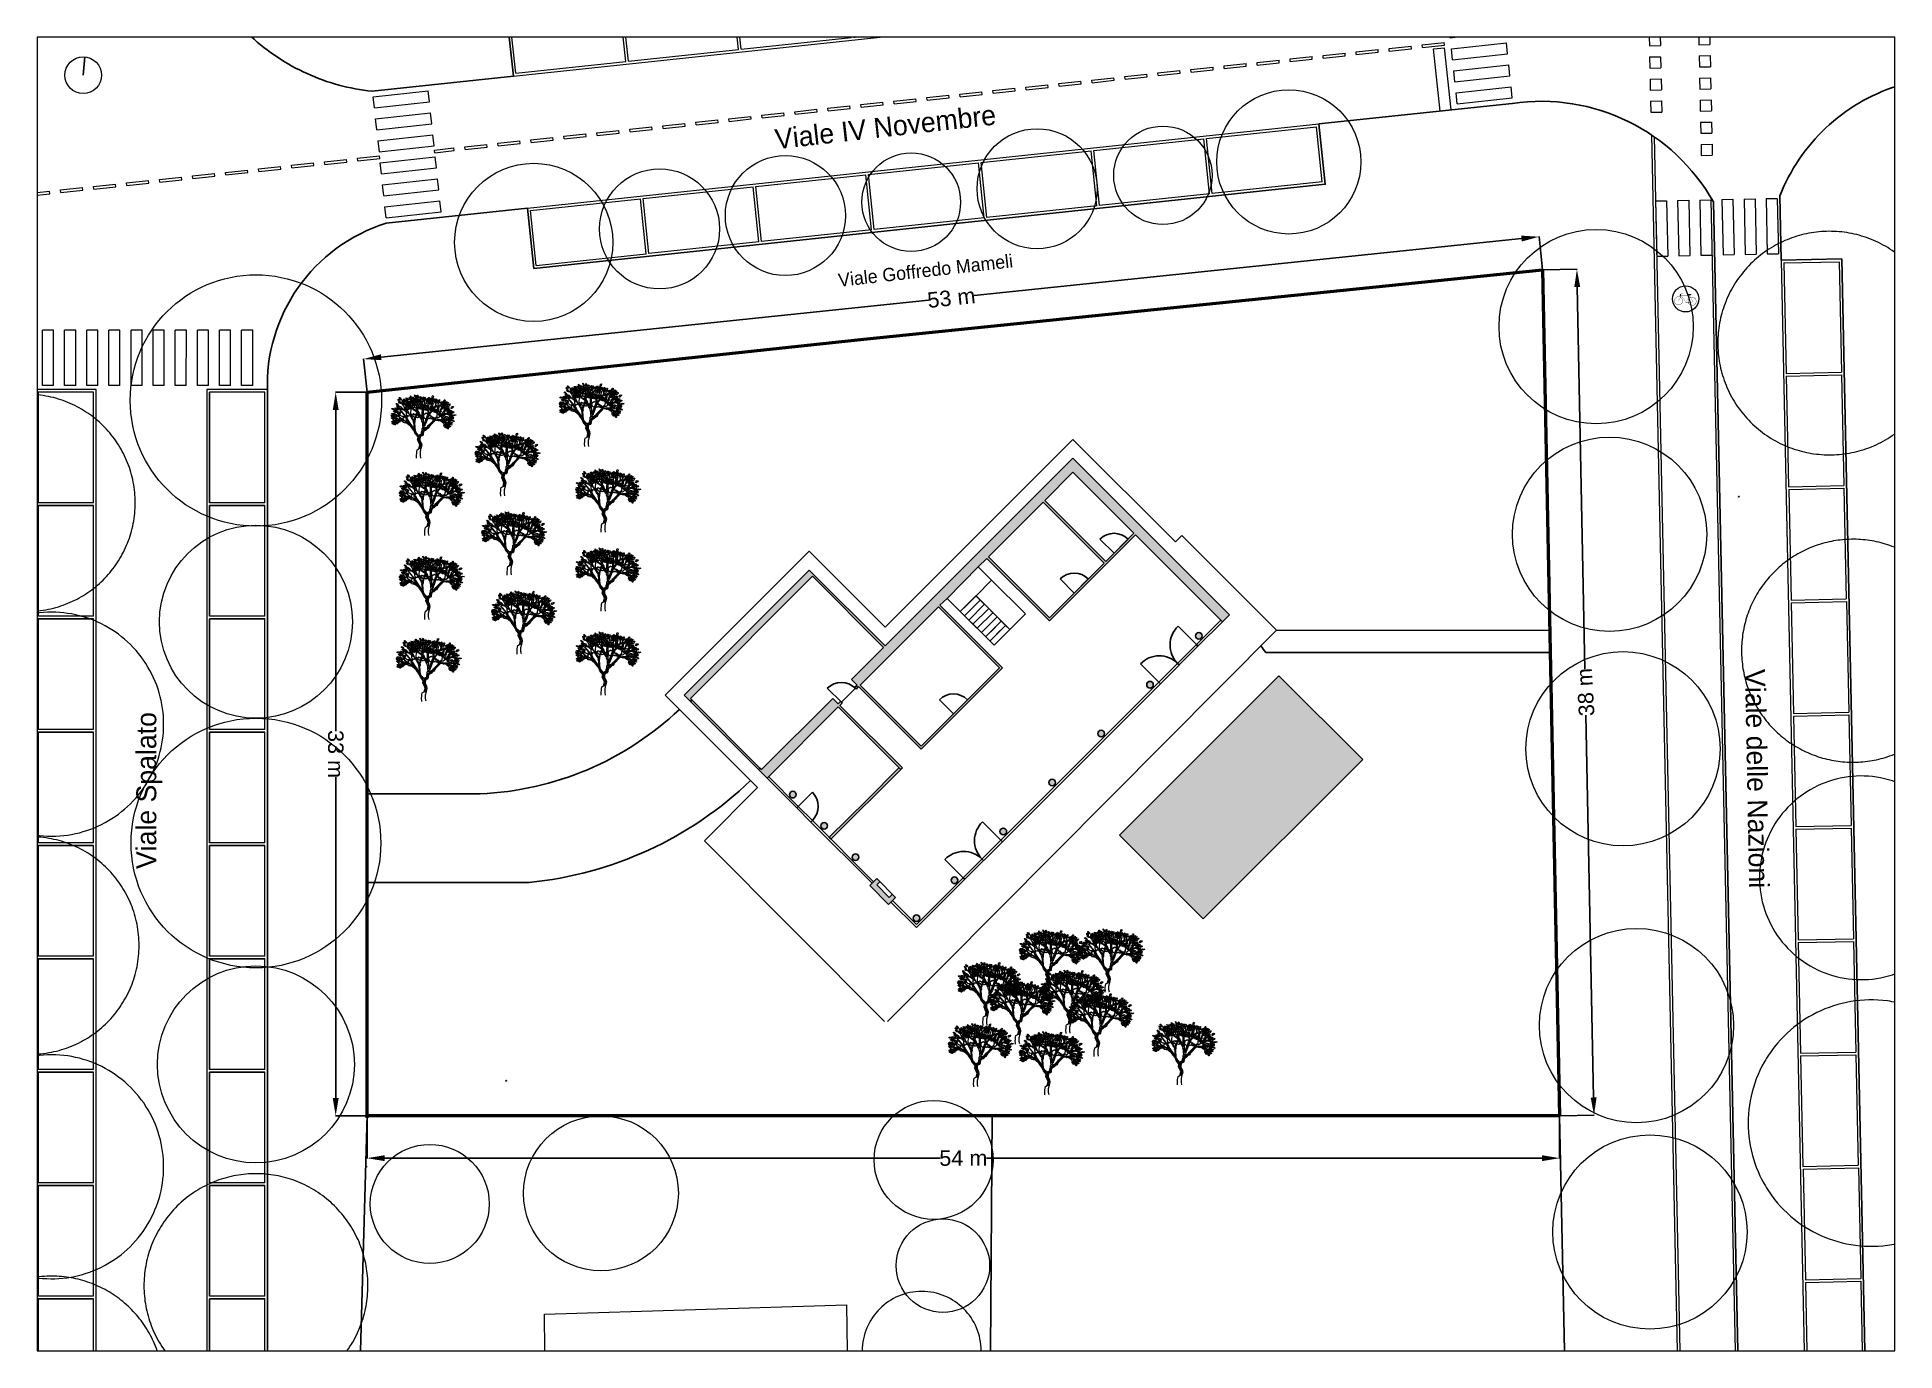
# Paper-space layout 'A1 - 1a100' of a CAD drawing. Header units: millimetres. Extents: x 0 to 839, y 0 to 594.
# The model-space entities are those that its viewports show. They can reach past a viewport. Long polylines and large blocks are cut down to what shows.
import ezdxf

# ---------------------------------------------------------------- set-up
doc = ezdxf.new("R2010")
doc.units = ezdxf.units.MM
for name, pattern in [('-1', [0]), ('ACAD_ISO02W100', [15, 12, -3]), ('DASHED', [0.75, 0.5, -0.25])]:
    doc.linetypes.add(name, pattern=pattern)
for name, color, linetype, lineweight in [('0-construction line', 1, 'Continuous', 0), ('Alberi', 84, 'Continuous', 9), ('blabla', 1, 'ACAD_ISO02W100', 9), ('Cartiglio', 8, 'Continuous', 9), ('contorno lotto', 162, 'Continuous', 53), ('Edifici__Null__ 1_ 2_ 3_ 4_ 5_ 6_ 7_ 8_ 9_ 10_ 11_', 250, '-1', 9), ('L-DAUN', 3, 'Continuous', 0), ('L-TRUNK', 22, 'Continuous', 0), ('L2_VISTA', 2, 'Continuous', 25), ('L2_VISTA_SOTTILI', 1, 'Continuous', 9), ('Quote', 8, 'Continuous', 9), ('Testo', 8, 'Continuous', 9), ('tree1', 7, 'Continuous', 0)]:
    doc.layers.add(name, color=color, linetype=linetype, lineweight=lineweight)
for name, color, linetype in [('1', 1, 'Continuous'), ('fillings', 7, 'Continuous'), ('glass', 4, 'Continuous'), ('infissi', 8, 'Continuous'), ('outside flooring', 6, 'Continuous'), ('Recinzioni_', 14, 'Continuous'), ('sectioned walls', 7, 'Continuous')]:
    doc.layers.add(name, color=color, linetype=linetype)
doc.styles.get("Standard").update_dxf_attribs({"font": 'arial.ttf'})
doc.dimstyles.new('ISO-25', dxfattribs={"dimtxt": 70, "dimasz": 80, "dimexe": 1.25, "dimexo": 0.625, "dimtad": 1, "dimtxsty": 'Standard', "dimcen": 2.5, "dimadec": 0, "dimazin": 0, "dimtfac": 1, "dimtmove": 0, "dimatfit": 3, "dimfxl": 1, "dimarcsym": 0})

psp = doc.layouts.new('A1 - 1a100')

msp = doc.modelspace()

# ---------------------------------------------------------------- texts
at = {"layer": 'Testo', "attachment_point": 1}
for s, width, insert, char_height, rotation in [('\\pxql;{\\fAntipasto Pro|b0|i0|c0|p0;Viale IV Novembre}', 3807.78756, (4435.139, 6641.353), 90, 6.4125746), ('\\pxql;{\\fAntipasto Pro|b0|i0|c0|p0;Viale Goffredo Mameli}', 3807.78756, (4722.079, 5989.702), 60, 6.4125746), ('{\\fAntipasto Pro|b0|i0|c0|p0;Viale delle Nazioni}', 3653.82407, (8912.998, 4204.005), 90, 271.0815601), ('{\\fAntipasto Pro|b0|i0|c0|p0;Viale Spalato}', 1754.67663, (1553.904, 3299.368), 90, 90)]:
    msp.add_mtext_dynamic_manual_height_columns(s, width=width, gutter_width=1, heights=[0], dxfattribs=dict(at, insert=insert, char_height=char_height, rotation=rotation))

# ---------------------------------------------------------------- blocks, each defined once
blk = doc.blocks.new('*D7')
at = {"layer": 'Defpoints', "color": 0, "transparency": 16777216}
for p in [(2596.2, 2184.2), (7985.2, 2184.2), (7985.2, 1993.1)]:
    blk.add_point(p, dxfattribs=at)
at = {"layer": 'Quote', "color": 0, "lineweight": -2, "transparency": 16777216}
for p, q in [((2596.2, 2183.5), (2596.2, 1991.9)), ((7985.2, 2183.5), (7985.2, 1991.9)), ((2676.2, 1993.1), (5186.5, 1993.1)), ((7905.2, 1993.1), (5394.8, 1993.1))]:
    blk.add_line(p, q, dxfattribs=at)
at = {"layer": 'Quote', "color": 0, "transparency": 16777216}
for points in [[(2676.2, 2006.5), (2676.2, 1979.8), (2596.2, 1993.1)], [(7905.2, 2006.5), (7905.2, 1979.8), (7985.2, 1993.1)]]:
    blk.add_solid(points, dxfattribs=at)
at = {"layer": 'Quote', "color": 0, "transparency": 16777216, "insert": (5290.7, 1993.1), "char_height": 70, "attachment_point": 5, "rotation": 0.09404}
blk.add_mtext('54 m', dxfattribs=at)
blk = doc.blocks.new('*D8')
at = {"layer": 'Defpoints', "color": 0, "transparency": 16777216}
for p in [(7892.4, 6156.6), (7908, 6006.5), (2596.5, 5453.9)]:
    blk.add_point(p, dxfattribs=at)
at = {"layer": 'Quote', "color": 0, "lineweight": -2, "transparency": 16777216}
for p, q in [((7812.8, 6148.4), (5340.2, 5891.1)), ((7907.9, 6007.2), (7892.2, 6157.9)), ((2660.5, 5612.3), (5133.1, 5869.6)), ((2596.5, 5454.5), (2580.8, 5605.3))]:
    blk.add_line(p, q, dxfattribs=at)
at = {"layer": 'Quote', "color": 0, "transparency": 16777216}
for points in [[(7811.4, 6161.6), (7814.2, 6135.1), (7892.4, 6156.6)], [(2659.1, 5625.6), (2661.9, 5599), (2580.9, 5604)]]:
    blk.add_solid(points, dxfattribs=at)
at = {"layer": 'Quote', "color": 0, "transparency": 16777216, "insert": (5236.6, 5880.3), "char_height": 70, "attachment_point": 5, "rotation": 6.01236}
blk.add_mtext('53 m', dxfattribs=at)
blk = doc.blocks.new('*D9')
at = {"layer": 'Defpoints', "color": 0, "transparency": 16777216}
for p in [(2454.7, 5453.9), (2596.5, 5453.9), (2596.4, 2184.2)]:
    blk.add_point(p, dxfattribs=at)
at = {"layer": 'Quote', "color": 0, "lineweight": -2, "transparency": 16777216}
for p, q in [((2595.9, 5453.9), (2453.5, 5453.9)), ((2454.7, 5373.9), (2454.7, 3923.2)), ((2454.6, 2264.2), (2454.6, 3714.9)), ((2595.8, 2184.2), (2453.3, 2184.2))]:
    blk.add_line(p, q, dxfattribs=at)
at = {"layer": 'Quote', "color": 0, "transparency": 16777216}
for points in [[(2441.4, 5373.9), (2468.1, 5373.9), (2454.7, 5453.9)], [(2441.3, 2264.2), (2467.9, 2264.2), (2454.6, 2184.2)]]:
    blk.add_solid(points, dxfattribs=at)
at = {"layer": 'Quote', "color": 0, "transparency": 16777216, "insert": (2454.7, 3819), "char_height": 70, "attachment_point": 5, "rotation": 269.99311}
blk.add_mtext('33 m', dxfattribs=at)
blk = doc.blocks.new('*D10')
at = {"layer": 'Defpoints', "color": 0, "transparency": 16777216}
for p in [(7908, 6006.5), (7985.2, 2184.2), (8140.5, 2187.3)]:
    blk.add_point(p, dxfattribs=at)
at = {"layer": 'Quote', "color": 0, "lineweight": -2, "transparency": 16777216}
for p, q in [((7908.6, 6006.5), (8064.5, 6009.7)), ((8064.9, 5929.7), (8099.8, 4202.7)), ((8138.9, 2267.3), (8104, 3994.3)), ((7985.8, 2184.2), (8141.7, 2187.3))]:
    blk.add_line(p, q, dxfattribs=at)
at = {"layer": 'Quote', "color": 0, "transparency": 16777216}
for points in [[(8078.2, 5930), (8051.6, 5929.4), (8063.3, 6009.7)], [(8152.2, 2267.5), (8125.5, 2267), (8140.5, 2187.3)]]:
    blk.add_solid(points, dxfattribs=at)
at = {"layer": 'Quote', "color": 0, "transparency": 16777216, "insert": (8101.9, 4098.5), "char_height": 70, "attachment_point": 5, "rotation": 93.30427}
blk.add_mtext('38 m', dxfattribs=at)
blk = doc.blocks.new('door')
at = {"layer": 'infissi'}
blk.add_line((0, 0), (-82.8, 82.8), dxfattribs=at)
blk.add_arc((-1.4, -2.1), 117.6, 133.79336, 224.77391, dxfattribs=at)
blk = doc.blocks.new('COCO')
at = {"layer": '1'}
for p, q in [((-1802, 258), (-1909, 140)), ((-1760, 269), (-1836, 95)), ((-1784, 262), (-1834, 312)), ((-1714, 281), (-1776, 347)), ((-1688, 287), (-1770, 54)), ((-1649, 296), (-1726, 378)), ((-1624, 302), (-1705, 14)), ((-1591, 309), (-1670, 408)), ((-1552, 318), (-1638, -27)), ((-1537, 321), (-1602, 425)), ((-1488, 332), (-1562, -74)), ((-1468, 337), (-1543, 440)), ((-1440, 341), (-1486, -121)), ((-1399, 346), (-1485, 455)), ((-1353, 352), (-1430, 469)), ((-1393, 347), (-1400, -120)), ((-1258, 364), (-1380, 481)), ((-1343, 353), (-1296, -114)), ((-1168, 362), (-1276, 508)), ((-1266, 364), (-1241, -110)), ((-1109, 361), (-1204, 526)), ((-1161, 362), (-1184, -107)), ((-1074, 360), (-1120, -103)), ((-1023, 350), (-1110, 515)), ((-1001, 346), (-1064, -99)), ((-961, 338), (-1032, 503)), ((-922, 330), (-1000, -95)), ((-849, 311), (-961, -93)), ((-885, 323), (-953, 492)), ((-784, 289), (-889, -88)), ((-796, 293), (-875, 480)), ((-715, 266), (-825, -84)), ((-708, 264), (-808, 471)), ((-653, 244), (-760, -80)), ((-647, 242), (-745, 461)), ((-587, 217), (-705, -75)), ((-701, 1613), (-703, 1749)), ((-571, 210), (-665, 450)), ((-653, 1560), (-589, 1732)), ((-522, 190), (-641, -69)), ((-620, 1524), (-502, 1718)), ((-508, 184), (-591, 439)), ((-581, 1481), (-385, 1688)), ((-465, 166), (-569, -62)), ((-538, 1425), (-342, 1619)), ((-432, 153), (-528, 407)), ((-494, 1365), (-308, 1564)), ((-409, 143), (-490, -55)), ((-461, 1316), (-263, 1492)), ((-341, 100), (-436, 354)), ((-423, 1244), (-218, 1419)), ((-336, 111), (-401, -46)), ((-387, 1179), (-186, 1367)), ((-285, 89), (-365, 313)), ((-357, 1103), (-145, 1302)), ((-277, 85), (-347, -41)), ((-332, 1039), (-109, 1244)), ((-314, 993), (-85, 1192)), ((-294, 929), (-72, 1136)), ((-225, 62), (-286, -36)), ((-271, 853), (-54, 1060)), ((-225, 62), (-268, 257)), ((-246, 775), (-34, 970)), ((-171, 38), (-226, -30)), ((-221, 688), (-14, 883)), ((-204, 624), (-1, 827)), ((-157, 32), (-191, 212)), ((-185, 555), (17, 751)), ((-129, 20), (-172, -25)), ((-162, 467), (35, 673)), ((-149, 421), (48, 617)), ((-108, 10), (-131, 126)), ((-130, 346), (60, 562)), ((-107, 259), (72, 435)), ((-82, 160), (43, 310)), ((-65, 93), (3, 137)), ((47, 69), (7, 150)), ((83, 104), (25, 220)), ((123, 144), (50, 322)), ((60, 81), (150, 40)), ((73, -30), (109, 41)), ((176, 196), (87, 466)), ((95, 116), (221, 59)), ((141, -40), (277, 100)), ((147, 167), (313, 59)), ((247, 264), (148, 548)), ((193, 212), (359, 116)), ((312, 325), (209, 614)), ((234, 252), (416, 151)), ((242, -55), (398, 143)), ((378, 387), (263, 673)), ((300, 314), (475, 175)), ((443, 447), (318, 733)), ((331, -67), (526, 145)), ((341, 352), (475, 208)), ((507, 500), (380, 800)), ((402, 409), (624, 267)), ((408, -79), (581, 139)), ((577, 557), (441, 867)), ((450, 454), (647, 323)), ((455, -86), (638, 132)), ((509, 502), (699, 348)), ((636, 603), (529, 921)), ((545, -100), (717, 122)), ((560, 543), (755, 377)), ((615, 588), (824, 413)), ((615, -111), (795, 113)), ((707, 647), (647, 960)), ((680, 630), (938, 472)), ((681, -121), (852, 106)), ((769, 685), (716, 982)), ((736, 665), (989, 499)), ((770, -137), (942, 96)), ((836, 717), (786, 1005)), ((816, 709), (1035, 523)), ((851, -152), (1032, 85)), ((919, 751), (876, 1034)), ((907, 746), (1123, 551)), ((929, -167), (1110, 76)), ((984, 773), (957, 1061)), ((994, -180), (1167, 69)), ((1003, 778), (1182, 561)), ((1054, 790), (1038, 1087)), ((1042, -193), (1222, 51)), ((1096, 799), (1296, 578)), ((1108, -211), (1284, 21)), ((1125, 806), (1129, 1116)), ((1159, 814), (1366, 589)), ((1206, 821), (1226, 1112)), ((1261, 828), (1435, 600)), ((1274, 830), (1321, 1100)), ((1343, 840), (1423, 1087)), ((1353, 841), (1505, 610)), ((1400, 848), (1516, 1075)), ((1434, 851), (1584, 623)), ((1482, 856), (1602, 1057)), ((1514, 860), (1639, 697)), ((1574, 866), (1639, 1004)), ((1606, 869), (1684, 795)), ((-1582, -1073), (-1455, -1052)), ((-1581, -1142), (-1507, -1137)), ((-1580, -1201), (-1527, -1178)), ((-1574, -1003), (-1409, -982)), ((-1544, -1198), (-1451, -1454)), ((-1535, -949), (-1358, -906)), ((-1505, -1134), (-1385, -1404)), ((-1482, -877), (-1307, -842)), ((-1465, -1068), (-1330, -1362)), ((-1429, -803), (-1249, -772)), ((-1420, -998), (-1285, -1328)), ((-1383, -943), (-1225, -1283)), ((-1374, -727), (-1190, -717)), ((-1347, -690), (-1112, -647)), ((-1329, -870), (-1186, -1253)), ((-1308, -636), (-1023, -599)), ((-1276, -804), (-1140, -1218)), ((-1214, -739), (-1069, -1164)), ((-1197, -568), (-949, -552)), ((-1164, -693), (-1028, -1135)), ((-1100, -638), (-969, -1098)), ((-1059, -485), (-922, -512)), ((-1027, -585), (-880, -1043)), ((-995, -446), (-851, -469)), ((-954, -532), (-847, -1022)), ((-924, -403), (-784, -428)), ((-888, -492), (-784, -983)), ((-872, -372), (-719, -388)), ((-834, -458), (-733, -951)), ((-831, -348), (-646, -348)), ((-755, -410), (-652, -900)), ((-726, -284), (-584, -312)), ((-696, -375), (-594, -865)), ((-679, -258), (-521, -277)), ((-625, -336), (-543, -833)), ((-600, -219), (-479, -253)), ((-553, -295), (-480, -778)), ((-532, -186), (-412, -215)), ((-481, -254), (-422, -720)), ((-461, -151), (-335, -174)), ((-414, -216), (-307, -607)), ((-406, -124), (-263, -134)), ((-345, -179), (-260, -559)), ((-322, -83), (-203, -101)), ((-280, -143), (-213, -513)), ((-253, -54), (-125, -58)), ((-217, -109), (-156, -440)), ((-148, -71), (-136, -367)), ((96, -161), (-70, -455)), ((43, -103), (-65, -379)), ((144, -214), (-39, -542)), ((194, -269), (-10, -601)), ((246, -327), (19, -661)), ((147, -120), (25, -83)), ((203, -171), (85, -149)), ((298, -384), (91, -806)), ((353, -446), (127, -879)), ((269, -237), (131, -199)), ((408, -508), (169, -952)), ((312, -280), (186, -261)), ((462, -569), (207, -998)), ((368, -336), (245, -325)), ((507, -621), (250, -1051)), ((422, -390), (296, -382)), ((565, -692), (310, -1125)), ((484, -452), (329, -419)), ((606, -741), (348, -1172)), ((520, -492), (376, -472)), ((655, -801), (395, -1230)), ((707, -875), (420, -1260)), ((599, -586), (424, -526)), ((630, -623), (479, -588)), ((759, -948), (485, -1341)), ((668, -669), (528, -647)), ((802, -1021), (529, -1395)), ((834, -1081), (558, -1436)), ((722, -733), (578, -707)), ((871, -1163), (608, -1510)), ((770, -790), (631, -771)), ((900, -1242), (641, -1558)), ((873, -913), (644, -818)), ((927, -1328), (668, -1598)), ((956, -1014), (699, -886)), ((944, -1393), (710, -1661)), ((965, -1474), (741, -1708)), ((975, -1077), (768, -961)), ((981, -1549), (780, -1765)), ((989, -1122), (818, -1052)), ((996, -1622), (826, -1834)), ((1016, -1212), (856, -1123)), ((1043, -1298), (888, -1208)), ((1069, -1384), (916, -1285)), ((1088, -1448), (939, -1374)), ((1074, -1516), (960, -1455)), ((1050, -1581), (981, -1552)), ((1030, -1636), (987, -1598)), ((1187, -233), (1353, -12)), ((1256, -261), (1407, -38)), ((1331, -291), (1485, -75)), ((1384, -319), (1562, -112)), ((1449, -356), (1620, -140)), ((1509, -393), (1693, -175)), ((1555, -426), (1736, -289)), ((1595, -455), (1759, -373)), ((1653, -497), (1789, -484))]:
    blk.add_line(p, q, dxfattribs=at)
for points in [[(-52, -14), (-397, 138), (-667, 250), (-885, 323), (-1075, 360), (-1260, 364), (-1462, 338), (-1705, 283), (-2012, 203)], [(-455, 1304), (-870, 1356)], [(-498, 1370), (-868, 1424)], [(-551, 1443), (-866, 1504)], [(-617, 1521), (-864, 1583)], [(-710, 1623), (-862, 1672)], [(-423, 1244), (-862, 1286)], [(-35, -24), (-146, 408), (-235, 738), (-312, 988), (-387, 1179), (-470, 1332), (-570, 1468), (-696, 1609), (-859, 1774)], [(-389, 1182), (-838, 1222)], [(-363, 1118), (-810, 1147)], [(-336, 1049), (-781, 1068)], [(-305, 964), (-753, 994)], [(-281, 886), (-713, 887)], [(-261, 821), (-684, 808)], [(-237, 745), (-657, 741)], [(-221, 688), (-630, 679)], [(-207, 634), (-592, 594)], [(-192, 580), (-561, 527)], [(-174, 514), (-526, 449)], [(-154, 437), (-498, 386)], [(-136, 372), (-469, 322)], [(-119, 305), (-409, 256)], [(-102, 237), (-326, 193)], [(-82, 162), (-256, 141)], [(-126, -10), (-80, 82), (-23, 59), (139, 36), (36, -10), (-33, -56), (23, -218), (-69, -185), (-80, -116), (-103, -370), (-139, -80), (-254, -33), (-92, 23)], [(-69, 108), (-180, 84)], [(-34, -11), (235, 253), (448, 452), (627, 598), (792, 699), (963, 768), (1162, 815), (1409, 849), (1724, 881)], [(-40, -12), (-431, -226), (-729, -394), (-952, -531), (-1119, -651), (-1247, -769), (-1354, -899), (-1458, -1057), (-1578, -1255)], [(-47, -13), (394, -76), (732, -129), (989, -179), (1187, -233), (1348, -298), (1495, -383), (1648, -493), (1830, -637)], [(-40, -12), (260, -341), (487, -597), (654, -799), (772, -967), (855, -1120), (914, -1278), (962, -1461), (1011, -1687)], [(87, -32), (76, -145)], [(143, -40), (141, -215)], [(220, -51), (201, -279)], [(289, -61), (272, -355)], [(358, -71), (344, -407)], [(425, -81), (411, -429)], [(503, -93), (477, -450)], [(570, -104), (558, -477)], [(625, -113), (628, -499)], [(681, -121), (717, -528)], [(740, -131), (781, -549)], [(818, -146), (851, -568)], [(884, -159), (933, -589)], [(964, -174), (1043, -617)], [(1053, -196), (1120, -636)], [(1124, -216), (1202, -657)], [(1191, -234), (1279, -676)], [(1256, -261), (1345, -693)], [(1318, -286), (1416, -693)], [(1389, -322), (1483, -684)], [(1467, -367), (1562, -673)], [(1552, -424), (1641, -663)], [(1664, -506), (1728, -651)]]:
    blk.add_lwpolyline(points, dxfattribs=at)
blk = doc.blocks.new('TREE-19')
for p, q in [((-2330, 248), (-2490, 410)), ((-2036, 24), (-2361, 66)), ((-1888, -59), (-2311, 371)), ((-1646, -162), (-2132, 331)), ((-1450, -219), (-1958, 297)), ((-1114, 1178), (-1793, 1310)), ((-1277, -252), (-1793, 272)), ((-1246, 1435), (-1783, 1611)), ((-1180, 1320), (-1758, 1435)), ((-1031, 1047), (-1758, 1147)), ((-954, 915), (-1734, 995)), ((-1277, 1528), (-1724, 1712)), ((-830, 749), (-1658, 815)), ((-1329, 1650), (-1654, 1802)), ((-1121, -268), (-1640, 259)), ((-1422, 1965), (-1589, 2093)), ((-1374, 1799), (-1582, 1934)), ((-712, 596), (-1551, 617)), ((-977, -271), (-1501, 261)), ((-1388, 1904), (-1382, 2049)), ((-842, -265), (-1371, 272)), ((-570, 454), (-1311, 447)), ((-1278, 1545), (-1261, 1938)), ((-466, 357), (-1249, 312)), ((-716, -251), (-1245, 286)), ((-1163, 1286), (-1141, 1823)), ((-596, -230), (-1115, 296)), ((-1047, 1072), (-1019, 1749)), ((-483, -203), (-973, 294)), ((-929, 888), (-896, 1698)), ((-810, 728), (-773, 1658)), ((-375, -170), (-797, 258)), ((-691, 585), (-649, 1613)), ((-369, 253), (-677, 215)), ((-571, 457), (-527, 1540)), ((-239, -114), (-538, 144)), ((-150, -75), (-536, 252)), ((-451, 342), (-407, 1421)), ((-31, 141), (-363, 869)), ((-330, 237), (-292, 1177)), ((3, 258), (-264, 979)), ((-216, 167), (-192, 456)), ((34, 380), (-166, 1189)), ((85, 589), (-113, 1388)), ((146, 759), (-44, 1529)), ((10, 168), (486, 338)), ((21, 264), (394, 394)), ((213, 906), (32, 1637)), ((40, 410), (622, 561)), ((66, 520), (741, 695)), ((88, 115), (311, 198)), ((99, 632), (814, 817)), ((284, 1034), (114, 1721)), ((140, 746), (870, 935)), ((191, 862), (921, 1052)), ((365, 1158), (236, 1810)), ((253, 982), (976, 1169)), ((261, -8), (432, 511)), ((329, 1105), (1044, 1291)), ((376, -9), (606, 660)), ((475, 1298), (386, 1891)), ((421, 1232), (1132, 1416)), ((503, -8), (730, 548)), ((535, 1365), (1237, 1547)), ((575, 1406), (537, 1950)), ((604, -6), (998, 650)), ((683, 1507), (669, 1987)), ((683, 1507), (1352, 1680)), ((727, -1), (1181, 646)), ((763, 7), (983, -398)), ((793, 1595), (838, 2015)), ((824, 3), (1388, 623)), ((875, 3), (1170, -482)), ((893, 1664), (1024, 2024)), ((893, 1664), (1476, 1816)), ((968, 13), (1497, 594)), ((994, 14), (1308, -465)), ((1039, 1751), (1238, 2011)), ((1114, 24), (1606, 565)), ((1117, 28), (1493, -442)), ((1258, 32), (1684, -419)), ((1262, 39), (1714, 535)), ((1380, 1894), (1600, 1951)), ((1384, 54), (1858, -397)), ((1452, 62), (1847, 495)), ((1568, 75), (2030, -303)), ((1647, 90), (1980, 456)), ((1752, 97), (2129, -228)), ((1846, 123), (2119, 422)), ((1875, 119), (2236, -147)), ((1974, 148), (2340, -68)), ((2010, 155), (2239, 406)), ((2134, 181), (2436, 6)), ((2178, 190), (2359, 389)), ((2275, 213), (2481, 163)), ((2350, 231), (2478, 372)), ((-1888, -59), (-2265, -125)), ((-1777, -111), (-2164, -282)), ((-1646, -162), (-2055, -414)), ((-1505, -205), (-1958, -510)), ((-1362, -238), (-1831, -611)), ((-1185, -263), (-1686, -701)), ((-1038, -271), (-1547, -761)), ((-891, -269), (-1434, -791)), ((-731, -253), (-1302, -803)), ((-552, -220), (-1146, -791)), ((-349, -928), (-984, -1390)), ((-346, -160), (-946, -738)), ((-217, -445), (-932, -939)), ((-406, -1149), (-927, -1558)), ((-291, -697), (-921, -1164)), ((-438, -1364), (-853, -1700)), ((-427, -482), (-794, -753)), ((-475, -1579), (-790, -1873)), ((-128, -256), (-701, -539)), ((-480, -1779), (-680, -1984)), ((-491, -1973), (-622, -2173)), ((-491, -2204), (-575, -2372)), ((-480, -1737), (-238, -1952)), ((-480, -1936), (-328, -2089)), ((-480, -2136), (-370, -2388)), ((-233, -118), (-468, -393)), ((-454, -1548), (-228, -1774)), ((-443, -1417), (-238, -1548)), ((-412, -1217), (-154, -1443)), ((-359, -1017), (-23, -1406)), ((-307, -781), (30, -1248)), ((-238, -571), (72, -1049)), ((-154, -350), (66, -755)), ((-97, -247), (46, -414)), ((140, -93), (50, -590)), ((218, -150), (144, -538)), ((335, -239), (175, -819)), ((417, -317), (231, -989)), ((293, -11), (333, -196)), ((498, -401), (301, -1113)), ((312, -219), (1112, -450)), ((576, -494), (375, -1221)), ((398, -8), (472, -270)), ((651, -597), (450, -1323)), ((467, -368), (1258, -596)), ((517, -8), (649, -342)), ((724, -710), (525, -1430)), ((585, -506), (1346, -726)), ((792, -837), (595, -1550)), ((856, -980), (661, -1688)), ((678, -637), (1402, -846)), ((680, -4), (802, -376)), ((914, -1146), (722, -1844)), ((754, -763), (1433, -959)), ((963, -1345), (779, -2011)), ((820, -895), (1450, -1109)), ((995, -1606), (835, -2187)), ((887, -1060), (1445, -1280)), ((951, -2142), (890, -2362)), ((930, -1201), (1420, -1440)), ((963, -1345), (1386, -1572)), ((985, -1484), (1327, -1733)), ((995, -1606), (1241, -1899)), ((997, -1775), (1123, -2077))]:
    blk.add_line(p, q)
blk.add_circle((0, 0), 145)
for centre, radius, start, end in [((-998, 1698), 1969, 220.7365985, 296.2389195), ((1701, 2705), 3197, 191.6291182, 235.247856), ((1969, 15), 1969, 100.7365985, 176.2389195), ((377, 8234), 8243, 268.3821884, 284.9886686), ((4051, -2044), 4538, 155.048206, 185.5965242), ((-971, -1713), 1969, 340.7365985, 56.2389195)]:
    blk.add_arc(centre, radius, start, end)
blk = doc.blocks.new('TREE-22')
for p, q in [((-3843, 5771), (-3815, 5743)), ((-3841, 5691), (-3831, 5737)), ((-3804, 5841), (-3742, 5781)), ((-3766, 5645), (-3745, 5760)), ((-3728, 5964), (-3593, 5825)), ((-3689, 7075), (-3665, 7115)), ((-3666, 7151), (-3648, 7116)), ((-3649, 6075), (-3458, 5859)), ((-3632, 7007), (-3576, 7109)), ((-3622, 5612), (-3573, 5805)), ((-3606, 7206), (-3567, 7129)), ((-3572, 6973), (-3487, 7103)), ((-3555, 7250), (-3495, 7126)), ((-3550, 6198), (-3305, 5921)), ((-3458, 5625), (-3401, 5850)), ((-3441, 6897), (-3310, 7091)), ((-3439, 7340), (-3340, 7132)), ((-3405, 6230), (-3178, 5973)), ((-3394, 5642), (-3325, 5907)), ((-3321, 7420), (-3195, 7121)), ((-3286, 5668), (-3217, 5930)), ((-3279, 6852), (-3133, 7079)), ((-3265, 6275), (-3033, 6012)), ((-3196, 7494), (-3039, 7122)), ((-3166, 5694), (-3098, 5954)), ((-3104, 6852), (-2954, 7065)), ((-3093, 6324), (-2868, 6052)), ((-3057, 5715), (-2968, 5983)), ((-3051, 7496), (-2895, 7127)), ((-2929, 5754), (-2833, 6021)), ((-2928, 6844), (-2772, 7045)), ((-2908, 6371), (-2729, 6076)), ((-2899, 7501), (-2736, 7114)), ((-2810, 5772), (-2693, 6044)), ((-2746, 6827), (-2570, 7027)), ((-2738, 6408), (-2600, 6108)), ((-2694, 7494), (-2558, 7089)), ((-2691, 5786), (-2578, 6071)), ((-2662, 8742), (-2619, 8763)), ((-2650, 8654), (-2548, 8711)), ((-2623, 8587), (-2459, 8665)), ((-2601, 8794), (-2605, 8754)), ((-2591, 8504), (-2378, 8618)), ((-2591, 6436), (-2461, 6128)), ((-2588, 5797), (-2477, 6077)), ((-2574, 6802), (-2408, 6988)), ((-2564, 8439), (-2312, 8556)), ((-2522, 8808), (-2530, 8722)), ((-2491, 8367), (-2214, 8497)), ((-2455, 8818), (-2471, 8681)), ((-2466, 5806), (-2352, 6095)), ((-2463, 7469), (-2402, 7071)), ((-2449, 6459), (-2318, 6149)), ((-2439, 8296), (-2132, 8445)), ((-2416, 6770), (-2258, 6957)), ((-2381, 8827), (-2403, 8660)), ((-2402, 8201), (-2034, 8368)), ((-2309, 8832), (-2336, 8604)), ((-2315, 5822), (-2201, 6110)), ((-2312, 6478), (-2176, 6158)), ((-2289, 8131), (-1945, 8288)), ((-2283, 7435), (-2254, 7050)), ((-2243, 6728), (-2082, 6915)), ((-2172, 8813), (-2219, 8517)), ((-2194, 8055), (-1851, 8211)), ((-2194, 5826), (-2082, 6110)), ((-2176, 6493), (-2039, 6170)), ((-2140, 7399), (-2112, 7023)), ((-2115, 7991), (-1758, 8127)), ((-2090, 6678), (-1921, 6872)), ((-2028, 8791), (-2087, 8435)), ((-2055, 5827), (-1939, 6113)), ((-2050, 6505), (-1914, 6182)), ((-2027, 7915), (-1648, 8027)), ((-1974, 7347), (-1947, 6987)), ((-1903, 8718), (-1962, 8362)), ((-1929, 6513), (-1789, 6182)), ((-1926, 6633), (-1761, 6824)), ((-1910, 7810), (-1510, 7924)), ((-1902, 5823), (-1787, 6105)), ((-1773, 8636), (-1834, 8267)), ((-1811, 7285), (-1785, 6946)), ((-1801, 6607), (-1636, 6798)), ((-1797, 6519), (-1681, 6200)), ((-1794, 7699), (-1433, 7813)), ((-1762, 5816), (-1642, 6106)), ((-1607, 8522), (-1697, 8151)), ((-1695, 7601), (-1322, 7715)), ((-1687, 6556), (-1541, 6749)), ((-1626, 6522), (-1526, 6196)), ((-1605, 7189), (-1608, 6896)), ((-1589, 5821), (-1472, 6125)), ((-1585, 7485), (-1221, 7597)), ((-1429, 8387), (-1575, 8052)), ((-1559, 6536), (-1427, 6716)), ((-1483, 7372), (-1121, 7481)), ((-1292, 8274), (-1461, 7956)), ((-1452, 6520), (-1389, 6188)), ((-1440, 6519), (-1320, 6673)), ((-1439, 5805), (-1320, 6108)), ((-1394, 7164), (-1416, 6835)), ((-1367, 7236), (-1025, 7348)), ((-1192, 8185), (-1355, 7877)), ((-1247, 7050), (-1314, 6799)), ((-1299, 5786), (-1182, 6098)), ((-1296, 6513), (-1215, 6624)), ((-1291, 6513), (-1267, 6185)), ((-1094, 8092), (-1261, 7777)), ((-1250, 7090), (-910, 7198)), ((-1150, 6944), (-1243, 6773)), ((-1239, 8447), (-1123, 8457)), ((-1235, 8378), (-1079, 8379)), ((-1235, 8300), (-1036, 8302)), ((-1228, 9616), (-1112, 9623)), ((-1227, 8144), (-948, 8148)), ((-1225, 9546), (-1069, 9545)), ((-1225, 9468), (-1026, 9467)), ((-1223, 9235), (-898, 9234)), ((-1220, 9312), (-941, 9312)), ((-1218, 9395), (-984, 9389)), ((-1202, 9700), (-1154, 9701)), ((-1196, 9160), (-856, 9156)), ((-1177, 6505), (-1114, 6592)), ((-1099, 6852), (-1167, 6741)), ((-1165, 5764), (-1060, 6085)), ((-1164, 9094), (-796, 9089)), ((-1137, 8555), (-1157, 8520)), ((-1157, 6965), (-820, 7079)), ((-977, 7974), (-1148, 7651)), ((-1148, 6503), (-1124, 6181)), ((-1124, 9721), (-1145, 9687)), ((-1116, 9024), (-775, 8999)), ((-1059, 8535), (-1102, 8460)), ((-1047, 9700), (-1090, 9626)), ((-1076, 6852), (-754, 6976)), ((-994, 8516), (-1065, 8398)), ((-1063, 8927), (-688, 8899)), ((-1060, 6495), (-1024, 6545)), ((-885, 7874), (-1059, 7544)), ((-982, 9681), (-1054, 9564)), ((-1040, 5741), (-933, 6068)), ((-1015, 7993), (-861, 7993)), ((-909, 9656), (-1012, 9492)), ((-1007, 8816), (-638, 8778)), ((-1003, 6489), (-978, 6155)), ((-992, 6728), (-675, 6849)), ((-855, 8469), (-974, 8273)), ((-844, 9632), (-965, 9437)), ((-961, 8715), (-570, 8675)), ((-782, 9607), (-946, 9369)), ((-752, 7719), (-941, 7436)), ((-919, 5715), (-809, 6051)), ((-917, 8609), (-515, 8544)), ((-793, 8309), (-903, 8145)), ((-712, 9576), (-896, 9309)), ((-880, 7844), (-777, 7838)), ((-672, 7562), (-867, 7326)), ((-866, 8474), (-468, 8420)), ((-639, 9540), (-849, 9235)), ((-834, 8375), (-478, 8325)), ((-805, 6506), (-832, 6145)), ((-735, 8139), (-817, 8016)), ((-610, 9471), (-812, 9178)), ((-801, 8265), (-393, 8207)), ((-801, 6669), (-621, 6738)), ((-635, 7413), (-800, 7242)), ((-795, 5685), (-684, 6025)), ((-765, 8122), (-347, 8060)), ((-755, 7670), (-692, 7664)), ((-615, 7281), (-753, 7182)), ((-547, 9386), (-750, 9092)), ((-735, 7979), (-307, 7916)), ((-684, 7971), (-733, 7898)), ((-719, 6452), (-694, 6114)), ((-544, 7190), (-716, 7048)), ((-714, 7860), (-278, 7806)), ((-695, 7708), (-242, 7649)), ((-478, 9287), (-681, 8991)), ((-673, 5652), (-560, 5996)), ((-663, 7509), (-618, 7503)), ((-636, 7787), (-656, 7758)), ((-649, 7566), (-277, 7517)), ((-399, 9170), (-626, 8888)), ((-618, 7394), (-189, 7364)), ((-600, 7278), (-171, 7248)), ((-585, 6429), (-561, 6087)), ((-314, 9031), (-584, 8794)), ((-580, 7144), (-154, 7114)), ((-566, 7031), (-143, 7000)), ((-554, 5618), (-439, 5968)), ((-551, 6898), (-132, 6868)), ((-245, 8912), (-549, 8684)), ((-540, 6791), (-126, 6761)), ((-530, 6664), (-121, 6637)), ((-191, 8812), (-495, 8583)), ((-418, 6380), (-450, 6068)), ((-446, 6502), (-119, 6479)), ((-131, 8694), (-436, 8464)), ((-77, 8580), (-396, 8340)), ((-5, 8417), (-336, 8210)), ((-321, 4945), (-321, 3251)), ((-321, 3251), (-321, 2)), ((51, 8277), (-290, 8064)), ((95, 8155), (-263, 7931)), ((138, 8026), (-217, 7804)), ((178, 7893), (-177, 7671)), ((226, 7712), (-145, 7509)), ((266, 7531), (-124, 7384)), ((-109, 8583), (293, 8324)), ((298, 7358), (-96, 7228)), ((319, 7217), (-67, 7090)), ((-44, 8772), (312, 8503)), ((334, 7084), (-43, 6959)), ((355, 6813), (-29, 6686)), ((347, 6946), (-24, 6823)), ((360, 6676), (-14, 6553)), ((-7, 8287), (273, 8169)), ((16, 8904), (339, 8660)), ((57, 9043), (379, 8799)), ((77, 8080), (257, 8020)), ((122, 7660), (125, 7657)), ((133, 7914), (248, 7876)), ((144, 4927), (144, 3233)), ((144, 3404), (144, 3354)), ((144, 3241), (144, 3051)), ((144, 3051), (144, 2)), ((144, 1126), (144, 1076)), ((144, 963), (144, 772)), ((387, 6035), (148, 6180)), ((159, 9145), (418, 8950)), ((195, 7799), (430, 7492)), ((231, 7518), (357, 7354)), ((548, 6149), (253, 6328)), ((266, 9240), (443, 9094)), ((266, 7966), (524, 7630)), ((687, 6216), (331, 6432)), ((351, 8121), (623, 7767)), ((358, 6877), (492, 6752)), ((646, 8399), (361, 8249)), ((362, 6754), (436, 6692)), ((367, 7009), (536, 6791)), ((655, 8552), (377, 8426)), ((609, 7172), (379, 7182)), ((381, 9330), (487, 9242)), ((695, 8741), (401, 8618)), ((585, 5649), (410, 5968)), ((423, 7160), (624, 6894)), ((781, 6338), (427, 6553)), ((776, 8913), (428, 8792)), ((433, 8243), (711, 7882)), ((436, 9369), (502, 9312)), ((692, 7270), (458, 7293)), ((724, 9056), (460, 8967)), ((680, 9205), (491, 9142)), ((761, 7369), (494, 7385)), ((504, 9414), (534, 9388)), ((654, 9279), (507, 9229)), ((685, 5743), (521, 6042)), ((635, 9346), (523, 9317)), ((527, 7286), (739, 6998)), ((884, 6463), (531, 6677)), ((584, 9418), (538, 9404)), ((551, 8388), (807, 7996)), ((864, 7468), (554, 7485)), ((968, 6557), (614, 6771)), ((951, 7544), (622, 7591)), ((845, 5764), (655, 6111)), ((673, 7423), (854, 7107)), ((1070, 6666), (716, 6880)), ((722, 8553), (911, 8114)), ((1079, 7694), (723, 7740)), ((996, 5822), (810, 6161)), ((1157, 7821), (815, 7868)), ((1193, 6787), (824, 6990)), ((853, 7578), (1002, 7235)), ((863, 6435), (869, 6324)), ((882, 8673), (1027, 8251)), ((1245, 7978), (925, 8013)), ((1114, 5863), (931, 6197)), ((1333, 6913), (954, 7114)), ((983, 6572), (992, 6353)), ((1006, 8749), (1137, 8366)), ((1033, 7718), (1165, 7367)), ((1339, 8100), (1038, 8151)), ((1256, 5908), (1080, 6229)), ((1090, 6668), (1123, 6377)), ((1117, 8841), (1248, 8459)), ((1506, 7056), (1121, 7263)), ((1477, 8234), (1165, 8297)), ((1196, 7834), (1310, 7476)), ((1422, 5954), (1231, 6270)), ((1655, 7167), (1253, 7372)), ((1254, 6767), (1256, 6404)), ((1259, 8869), (1364, 8562)), ((1641, 8331), (1285, 8426)), ((1327, 7920), (1440, 7567)), ((1801, 7267), (1390, 7479)), ((1401, 8888), (1465, 8667)), ((1604, 5998), (1407, 6313)), ((1677, 8479), (1409, 8553)), ((1457, 6799), (1431, 6435)), ((1469, 8008), (1580, 7660)), ((1724, 8627), (1533, 8680)), ((1960, 7366), (1536, 7585)), ((1547, 8898), (1586, 8766)), ((1594, 8079), (1694, 7732)), ((1745, 8703), (1595, 8744)), ((1653, 6865), (1599, 6456)), ((1615, 8899), (1637, 8815)), ((1821, 6040), (1634, 6344)), ((1767, 8769), (1657, 8807)), ((2101, 7447), (1667, 7674)), ((1695, 8898), (1706, 8860)), ((1764, 8857), (1719, 8871)), ((1860, 6909), (1765, 6474)), ((1767, 8170), (1827, 7811)), ((2004, 6067), (1795, 6387)), ((2287, 7542), (1820, 7771)), ((2030, 6955), (1934, 6487)), ((2176, 6086), (1967, 6411)), ((1971, 8267), (1978, 7893)), ((2428, 7630), (1977, 7865)), ((2199, 6970), (2102, 6500)), ((2135, 8337), (2130, 7971)), ((2359, 6099), (2146, 6431)), ((2560, 7738), (2149, 7959)), ((2343, 6974), (2247, 6531)), ((2270, 8389), (2265, 8036)), ((2517, 6104), (2303, 6443)), ((2658, 7800), (2311, 8040)), ((2401, 8449), (2395, 8079)), ((2527, 6969), (2396, 6531)), ((2742, 7927), (2474, 8116)), ((2719, 6104), (2485, 6452)), ((2556, 8420), (2552, 8131)), ((2762, 6946), (2553, 6528)), ((2837, 8051), (2643, 8187)), ((2874, 6097), (2663, 6455)), ((2688, 8387), (2676, 8194)), ((2881, 8115), (2730, 8221)), ((2961, 6909), (2732, 6528)), ((2761, 8365), (2753, 8228)), ((2826, 8344), (2818, 8257)), ((2924, 8170), (2834, 8243)), ((3059, 6083), (2856, 6452)), ((3105, 6874), (2892, 6518)), ((2901, 8316), (2898, 8276)), ((2952, 8254), (2914, 8282)), ((3190, 6110), (3032, 6443)), ((3242, 6839), (3034, 6493)), ((3355, 6749), (3188, 6470)), ((3326, 6178), (3209, 6431)), ((3460, 6653), (3333, 6461)), ((3432, 6248), (3348, 6429)), ((3488, 6297), (3450, 6429)), ((3535, 6558), (3459, 6444)), ((3607, 6496), (3557, 6426)), ((3605, 6296), (3564, 6405)), ((3658, 6434), (3636, 6402)), ((3671, 6355), (3652, 6399))]:
    blk.add_line(p, q)
for centre, radius, start, end in [((-1625, 496), 5693, 76.710146, 113.1592075), ((-1781, 556), 5578, 76.1868641, 111.9327853), ((-3248, 1444), 5693, 68.0339555, 94.5435701), ((-3419, 1376), 5751, 68.8075768, 92.787359), ((-5404, 3791), 5704, 35.0362609, 61.0891493), ((-5476, 3931), 5618, 30.907611, 59.7535982), ((-2856, 2326), 4665, 63.5512033, 71.0412202), ((-5669, 5061), 5693, 28.2829668, 37.9861272), ((-5761, 5308), 5618, 25.2623478, 35.4200649), ((-5664, 6484), 5546, 358.5020795, 35.8466008), ((-5705, 6292), 5693, 0.7235501, 37.1726116), ((-1677, 4873), 1934, 53.9330815, 73.1909599), ((-2499, 5736), 2211, 29.1666796, 36.9905423), ((-3469, 5007), 3345, 24.2324245, 32.7520967), ((-2514, 5367), 2425, 13.5451201, 36.6239819), ((-2593, 5112), 2277, 355.8026227, 20.2825086), ((-669, 5459), 559, 14.3737245, 66.7859695), ((-1757, 5708), 1497, 11.7600969, 26.6617325), ((512, 3642), 1143, 108.9468821, 137.0805043), ((514, 2163), 1143, 108.9468821, 137.0805043), ((514, -115), 1143, 108.9468821, 137.0805043), ((-2495, 5205), 2284, 359.7973208, 17.8357411), ((-735, 3971), 1143, 66.4735808, 68.7883332), ((482, 4006), 1143, 117.5922284, 134.662442), ((505, 3835), 1143, 108.7159825, 136.3439069), ((-735, 3770), 1143, 39.6968927, 68.7883332), ((-735, 3607), 1143, 39.6968927, 68.7883332), ((522, 3475), 1143, 108.9468821, 137.5772938), ((-735, 3413), 1143, 39.6968927, 68.7883332), ((-729, 3241), 1143, 40.1304109, 69.0864071), ((797, 2248), 1703, 112.5254841, 131.0482828), ((440, 1315), 1068, 106.0003851, 135.4923588), ((-731, 997), 1145, 40.0799867, 69.0141816), ((898, -54), 1788, 114.9247352, 133.0002988), ((507, 78), 1143, 108.7159825, 136.4558164), ((-733, -150), 1143, 39.6968927, 68.8710938), ((524, -282), 1143, 109.3850633, 137.6918213), ((-733, -344), 1143, 39.6968927, 68.8710938), ((-728, -517), 1143, 40.1304109, 69.1690024), ((545, -546), 1228, 117.9366134, 134.8665743), ((513, -653), 1143, 108.7159825, 136.8610921), ((-728, -718), 1143, 40.1304109, 69.1690024), ((-728, -881), 1143, 50.4412913, 69.1690024), ((775, 2352), 1475, 122.9215164, 137.9450846), ((-733, 2493), 1143, 66.4735808, 68.7883332), ((507, 2356), 1143, 108.7159825, 136.3439069), ((-733, 2291), 1143, 39.6968927, 68.7883332), ((-733, 2128), 1143, 39.6968927, 68.7883332), ((524, 1996), 1143, 108.9468821, 137.5772938), ((-733, 1934), 1143, 39.6968927, 68.7883332), ((-728, 1762), 1143, 40.1304109, 69.0864071), ((775, 74), 1475, 122.9215164, 137.9450846), ((-733, 214), 1143, 66.4735808, 68.7883332), ((-733, 13), 1143, 39.6968927, 68.7883332), ((-735, 4181), 1143, 47.1911055, 68.6722618), ((518, 2911), 1143, 108.9468821, 137.0805043), ((612, 616), 1224, 112.3253935, 139.50653), ((428, 4184), 1104, 112.3313131, 132.5655734), ((519, 1432), 1143, 108.9468821, 137.0805043), ((-526, 5533), 545, 43.0621063, 67.4296023), ((544, 3211), 1228, 117.9366134, 134.4019344), ((511, 3104), 1143, 108.7159825, 136.3439069), ((-729, 3039), 1143, 40.1304109, 68.7883332), ((-729, 2876), 1143, 40.1304109, 68.7883332), ((-729, 2682), 1143, 52.6497984, 68.7883332), ((544, 889), 1228, 117.9366134, 134.4019344), ((511, 826), 1143, 108.7159825, 136.3439069), ((-665, 796), 1087, 41.8864868, 71.2745318), ((-729, 598), 1143, 40.1304109, 68.7883332), ((-729, 404), 1143, 52.6497984, 68.7883332), ((545, 1732), 1228, 117.9366134, 134.4019344), ((513, 1625), 1143, 108.7159825, 136.3439069), ((-728, 1560), 1143, 40.1304109, 68.7883332), ((-728, 1397), 1143, 40.1304109, 68.7883332), ((-728, 1203), 1143, 40.2500017, 68.7883332), ((464, 1067), 1154, 115.0797745, 132.0710773), ((-735, 3971), 1143, 39.6968927, 66.4735808), ((-733, 2493), 1143, 39.6968927, 66.4735808), ((-733, 214), 1143, 39.6968927, 66.4735808), ((-3672, 5406), 3575, 8.1041083, 17.6461561), ((519, -846), 1143, 108.9468821, 132.1208484), ((-1251, 5579), 1123, 339.7055985, 0.9495253), ((-86335, 6820), 86216, 359.1877257, 359.680596), ((482, 4006), 1143, 107.5285051, 117.5922284), ((542, 3308), 1143, 110.3770893, 120.1656941), ((542, 986), 1143, 110.3770893, 120.1656941), ((544, 1829), 1143, 110.3770893, 120.1656941), ((544, -449), 1143, 110.3770893, 120.1656941), ((548, 2602), 1143, 110.6741041, 120.1656941), ((-1839, 1447), 2807, 44.9973569, 49.7789257), ((548, 324), 1143, 110.6741041, 120.1656941), ((-1839, -831), 2807, 44.9973569, 49.7789257), ((550, 1124), 1143, 110.6741041, 120.1656941), ((34578, 6756), 34593, 180.6499143, 181.9135348), ((233, 6045), 249, 141.7120194, 166.2514455), ((641, 5519), 650, 141.0723072, 180.4056031), ((1633, 5422), 1638, 173.7223663, 187.634524), ((1499, 5408), 1559, 151.8004927, 164.5787018), ((3686, 5293), 3781, 160.093742, 167.4360702), ((529, -1013), 1143, 109.5982656, 117.5895196), ((2272, 4948), 2277, 167.5247668, 173.5257998), ((-292, 4712), 577, 41.1032674, 58.5750852), ((4654, 2869), 5693, 107.4875411, 144.1909954), ((-735, 4181), 1143, 39.6968927, 47.1911055), ((697, 5398), 650, 136.9887256, 176.3220215), ((4717, 3055), 5536, 108.6861489, 146.0647108), ((943, 5489), 918, 137.5530169, 151.5144646), ((2038, 5087), 1901, 159.1177458, 184.8253407), ((995, 5347), 918, 104.215433, 147.430883), ((5935, 7613), 5693, 161.3055774, 177.8380568), ((4331, 2975), 4933, 142.6416603, 145.5673223), ((5940, 7877), 5618, 163.8716398, 178.1094593), ((5188, 4366), 5693, 127.2580972, 148.4149226), ((5339, 4582), 5618, 129.8241596, 152.2776091), ((832, 5532), 607, 112.3994827, 134.0050811), ((2787, -246), 6705, 82.2853451, 109.0271825), ((2585, -144), 6634, 80.4444979, 105.8841613)]:
    blk.add_arc(centre, radius, start, end)
blk = doc.blocks.new('TREE-4')
blk.add_lwpolyline([(218, 797, 0.07861572), (51, 843, 0.06746967), (-150, 840, 0.09383909), (-342, 771, 0.07485286), (-541, 611, 0.09905294), (-671, 398, 0.07035429), (-743, 55, 0.09130644), (-707, -265, 0.09828523), (-565, -529, 0.13267708), (-321, -702, 0.10467342), (52, -757, 0.10296821), (434, -652, 0.16479603), (610, -472, 0.0778596), (683, -224, 0.07213624), (681, 55, 0.0409464), (610, 350, 0.06377986), (526, 526, 0.06916554), (387, 687, 0.07331073)], format="xyb", close=True)
for centre, radius in [((5, -40), 74.5), ((22, 76), 41.4)]:
    blk.add_circle(centre, radius)
for centre, radius, start, end in [((-37, -72), 770, 157.1764543, 179.629655), ((74, -118), 889, 136.3084223, 157.1764543), ((334, -367), 1249, 120.2109322, 136.3084223), ((26, 163), 636, 97.5834808, 120.2109322), ((55, -57), 858, 80.4604013, 97.5834808), ((106, 248), 549, 59.016862, 80.4604013), ((3, 76), 749, 43.577352, 59.016862), ((145, 211), 554, 25.5969379, 43.577352), ((22, 152), 690, 8.8253605, 25.5969379), ((-54, 138), 767, 338.4014975, 352.9989923), ((-62, 139), 774, 352.9989923, 8.8253605), ((-233, -70), 574, 179.629655, 209.8604399), ((59, 97), 910, 209.8604399, 233.7627796), ((96, 148), 973, 233.7627796, 257.2784817), ((-32, -419), 392, 257.2784817, 294.7105139), ((-217, -15), 836, 294.7105139, 312.5186923), ((-309, 85), 972, 312.5186923, 329.0225127), ((-1063, 538), 1852, 329.0225127, 338.4014975)]:
    blk.add_arc(centre, radius, start, end)
blk = doc.blocks.new('676878')
at = {"layer": 'tree1'}
for p, q in [((-613, 186), (-474, 202)), ((-474, 202), (-577, 257)), ((-577, 257), (-577, 257))]:
    blk.add_line(p, q, dxfattribs=at)
blk.add_circle((-45, 0), 45.1, dxfattribs=at)
for centre, radius, start, end in [((-15, -22), 634, 160.8426086, 187.275005), ((-15, -22), 622, 126.0750833, 153.6245398), ((-425, 220), 265, 48.5203254, 80.5151342), ((-15, -22), 629, 89.3321479, 114.3856376), ((-389, 446), 154, 343.6554931, 39.759999), ((-211, 505), 228, 352.077489, 26.6128438), ((-105, 671), 238, 304.1868289, 338.541103), ((-15, -22), 627, 62.8766548, 77.7021316), ((90, 537), 182, 315.8453937, 359.7650517), ((-293, 2253), 1928, 285.4397485, 290.7099381), ((482, 26), 276, 83.532262, 121.6543979), ((1128, 2444), 2321, 250.0864889, 256.345106), ((-15, -22), 618, 31.4098374, 49.4752496), ((-15, -22), 630, 340.3307323, 19.4299659), ((-725, -1138), 1040, 77.372822, 85.4648932), ((-10, -616), 693, 134.7781733, 147.3314665), ((-15, -22), 619, 200.8102968, 231.4391628), ((-301, -493), 103, 97.7410404, 188.8107453), ((-1600, -639), 1308, 2.9464636, 10.9238139), ((-15, -22), 616, 243.1498331, 261.8356211), ((143, -548), 260, 160.6008505, 199.3991495), ((114, -447), 210, 186.1911535, 248.495169), ((-15, -22), 623, 274.7236249, 290.3277015), ((344, -469), 193, 170.6313754, 220.6278158), ((380, -165), 355, 230.4582328, 263.1092801), ((-15, -22), 607, 305.3940385, 326.2463765), ((418, 524), 774, 266.7454953, 282.0146256), ((-5, -770), 644, 39.6535875, 53.9929915)]:
    blk.add_arc(centre, radius, start, end, dxfattribs=at)
blk = doc.blocks.new('T-PLUMERIA1')
at = {"layer": 'L-DAUN'}
for points in [[(-2436, 4338), (-2441, 4434), (-2484, 4483), (-2528, 4521), (-2586, 4531), (-2576, 4473), (-2508, 4362), (-2450, 4328)], [(-2343, 4529), (-2387, 4577), (-2455, 4616), (-2459, 4582), (-2397, 4481), (-2339, 4437), (-2319, 4437), (-2314, 4486)], [(-2208, 4689), (-2276, 4746), (-2305, 4751), (-2314, 4698), (-2290, 4626), (-2242, 4548), (-2203, 4568), (-2189, 4602), (-2198, 4640)], [(-2018, 4359), (-2024, 4451), (-2042, 4534), (-2069, 4588), (-2104, 4620), (-2122, 4558), (-2095, 4457), (-2057, 4383)], [(-1736, 4481), (-1745, 4599), (-1763, 4694), (-1822, 4742), (-1852, 4754), (-1849, 4688), (-1825, 4591), (-1796, 4522), (-1757, 4448), (-1739, 4433)], [(-1629, 4519), (-1620, 4611), (-1629, 4730), (-1659, 4769), (-1692, 4691), (-1695, 4605), (-1683, 4540), (-1665, 4522)], [(-1454, 4555), (-1463, 4656), (-1496, 4724), (-1552, 4789), (-1600, 4831), (-1611, 4780), (-1603, 4706), (-1582, 4656), (-1546, 4605), (-1505, 4543), (-1469, 4534)], [(-1419, 4591), (-1377, 4665), (-1371, 4724), (-1368, 4816), (-1383, 4855), (-1421, 4810), (-1451, 4754), (-1469, 4683), (-1457, 4629)], [(-1285, 5070), (-1353, 5099), (-1362, 5036), (-1333, 4935), (-1285, 4877), (-1256, 4906), (-1256, 4969), (-1266, 5017)], [(-1273, 4561), (-1249, 4614), (-1249, 4709), (-1249, 4772), (-1306, 4825), (-1321, 4783), (-1321, 4691), (-1318, 4623), (-1309, 4591)], [(-1101, 4887), (-1145, 4837), (-1166, 4780), (-1172, 4694), (-1175, 4629), (-1169, 4585), (-1151, 4605), (-1128, 4668), (-1089, 4754), (-1077, 4825), (-1080, 4869)], [(-1122, 4620), (-1163, 4558), (-1169, 4487), (-1166, 4427), (-1157, 4377), (-1148, 4359), (-1128, 4380), (-1101, 4445), (-1098, 4510), (-1104, 4585)], [(-1024, 4955), (-1047, 4881), (-1041, 4763), (-1018, 4659), (-1003, 4599), (-994, 4629), (-976, 4706), (-964, 4807), (-988, 4884), (-997, 4917)], [(-835, 4633), (-835, 4736), (-862, 4816), (-909, 4882), (-930, 4864), (-921, 4763), (-894, 4668), (-859, 4633)], [(-856, 4615), (-912, 4535), (-915, 4463), (-912, 4398), (-897, 4389), (-841, 4425), (-814, 4508), (-814, 4573), (-823, 4600)], [(-687, 4692), (-636, 4757), (-627, 4840), (-648, 4908), (-678, 4971), (-695, 4908), (-713, 4825), (-716, 4757), (-704, 4722)], [(-600, 4544), (-553, 4606), (-547, 4674), (-550, 4751), (-565, 4796), (-600, 4763), (-636, 4680), (-642, 4606), (-633, 4561)], [(-497, 4722), (-473, 4814), (-488, 4903), (-520, 4959), (-547, 4971), (-553, 4903), (-541, 4819), (-529, 4751), (-514, 4727)], [(-375, 4751), (-321, 4808), (-286, 4891), (-274, 4971), (-280, 5009), (-336, 4992), (-378, 4932), (-405, 4831), (-399, 4781)], [(-267, 4825), (-314, 4757), (-344, 4677), (-332, 4582), (-317, 4534), (-290, 4579), (-264, 4638), (-264, 4700), (-258, 4769)], [(-158, 4558), (-131, 4609), (-134, 4704), (-155, 4799), (-179, 4796), (-197, 4713), (-209, 4641), (-200, 4558), (-185, 4544)], [(-96, 5123), (-135, 5041), (-159, 4949), (-145, 4867), (-106, 4896), (-82, 4978), (-77, 5051), (-77, 5109)], [(-30, 4766), (-39, 4837), (-60, 4882), (-105, 4825), (-120, 4745), (-131, 4653), (-105, 4612), (-81, 4636), (-60, 4686)], [(26, 4861), (-36, 4754), (-57, 4650), (-42, 4597), (-13, 4630), (29, 4701), (44, 4769), (44, 4822)], [(160, 5147), (82, 5080), (49, 5002), (20, 4911), (68, 4940), (140, 5012), (155, 5089), (160, 5123)], [(107, 4647), (86, 4703), (56, 4659), (44, 4585), (50, 4499), (56, 4451), (86, 4481), (116, 4561), (119, 4599)], [(202, 4680), (211, 4751), (211, 4825), (175, 4881), (139, 4920), (119, 4887), (113, 4813), (122, 4748), (142, 4700), (181, 4644)], [(306, 4595), (218, 4504), (221, 4433), (241, 4378), (306, 4423), (332, 4482), (345, 4556), (335, 4595)], [(318, 4748), (252, 4718), (228, 4653), (240, 4620), (252, 4605), (297, 4629), (320, 4665), (332, 4715), (329, 4745)], [(326, 4760), (359, 4834), (362, 4908), (332, 4988), (291, 4950), (276, 4863), (279, 4780), (294, 4733)], [(495, 4585), (451, 4572), (394, 4532), (399, 4498), (373, 4458), (377, 4411), (416, 4406), (434, 4467), (451, 4498), (473, 4515), (499, 4537), (508, 4563)], [(434, 4789), (403, 4707), (412, 4646), (438, 4589), (464, 4602), (477, 4654), (486, 4715), (473, 4741)], [(493, 5062), (445, 5015), (424, 4917), (436, 4834), (454, 4795), (484, 4792), (507, 4890), (507, 4994), (507, 5041)], [(599, 4941), (537, 4867), (516, 4790), (519, 4742), (539, 4736), (587, 4787), (608, 4855), (617, 4897)], [(547, 4367), (634, 4419), (695, 4485), (743, 4554), (739, 4598), (682, 4576), (621, 4541), (577, 4493), (547, 4441), (538, 4402)], [(872, 4894), (765, 4873), (682, 4808), (646, 4730), (709, 4730), (816, 4802), (857, 4840), (881, 4867)], [(843, 4768), (786, 4715), (739, 4663), (730, 4606), (773, 4606), (821, 4659), (852, 4715), (865, 4741)], [(1036, 4807), (950, 4745), (882, 4683), (837, 4611), (834, 4564), (849, 4546), (914, 4591), (977, 4638), (1015, 4700), (1036, 4763)], [(1169, 4742), (1077, 4700), (1030, 4662), (974, 4591), (959, 4543), (994, 4540), (1083, 4597), (1143, 4650), (1169, 4686), (1190, 4715)], [(1140, 4635), (1083, 4594), (1057, 4552), (1042, 4481), (1021, 4424), (1033, 4413), (1092, 4436), (1134, 4499), (1164, 4567), (1167, 4617), (1167, 4650)], [(1389, 4939), (1319, 4892), (1275, 4835), (1265, 4746), (1292, 4746), (1366, 4815), (1404, 4874), (1414, 4931)], [(1463, 4589), (1414, 4582), (1342, 4552), (1302, 4513), (1277, 4456), (1319, 4448), (1391, 4473), (1456, 4530), (1480, 4565)], [(1490, 4805), (1443, 4755), (1391, 4676), (1369, 4599), (1394, 4597), (1463, 4654), (1493, 4706), (1503, 4768), (1500, 4790)], [(-2982, 3498), (-3050, 3531), (-3185, 3507), (-3209, 3493), (-3117, 3454), (-2992, 3449), (-2972, 3464)], [(-2887, 3073), (-2975, 3059), (-3027, 3021), (-3049, 2978), (-3017, 2968), (-2964, 2993), (-2901, 3000), (-2866, 3021), (-2866, 3038)], [(-2823, 3686), (-2871, 3778), (-2948, 3787), (-3035, 3758), (-2972, 3691), (-2900, 3662), (-2837, 3657)], [(-2798, 4048), (-2827, 4169), (-2924, 4203), (-2997, 4183), (-2939, 4096), (-2847, 4024), (-2803, 4024)], [(-2715, 3400), (-2806, 3442), (-2897, 3442), (-2971, 3424), (-2922, 3379), (-2862, 3358), (-2806, 3354), (-2739, 3347), (-2676, 3337), (-2655, 3347)], [(-2680, 3038), (-2722, 3077), (-2806, 3112), (-2866, 3122), (-2912, 3108), (-2855, 3056), (-2792, 3038), (-2753, 3021), (-2704, 3017)], [(-2620, 3540), (-2701, 3586), (-2785, 3589), (-2855, 3589), (-2859, 3568), (-2883, 3554), (-2827, 3495), (-2718, 3435), (-2694, 3424), (-2708, 3470), (-2750, 3523), (-2680, 3502), (-2623, 3502), (-2599, 3512)], [(-2810, 3351), (-2834, 3333), (-2785, 3301), (-2704, 3298), (-2634, 3312), (-2638, 3333), (-2697, 3333), (-2746, 3337)], [(-2560, 3691), (-2620, 3751), (-2676, 3765), (-2753, 3775), (-2810, 3765), (-2778, 3733), (-2732, 3698), (-2687, 3691), (-2631, 3677), (-2581, 3677)], [(-2550, 3165), (-2609, 3210), (-2676, 3228), (-2750, 3224), (-2782, 3175), (-2718, 3154), (-2666, 3143), (-2606, 3150), (-2585, 3140)], [(-2513, 4203), (-2537, 4299), (-2586, 4362), (-2668, 4391), (-2721, 4401), (-2707, 4328), (-2634, 4241), (-2591, 4207), (-2533, 4179)], [(-2511, 3526), (-2529, 3589), (-2574, 3628), (-2655, 3659), (-2697, 3663), (-2683, 3607), (-2627, 3561), (-2560, 3540)], [(-2571, 3115), (-2648, 3080), (-2673, 3052), (-2683, 3024), (-2623, 3028), (-2571, 3059), (-2536, 3094), (-2529, 3126), (-2543, 3133)], [(-2448, 3891), (-2532, 3930), (-2602, 3954), (-2662, 3968), (-2680, 3965), (-2641, 3888), (-2585, 3842), (-2497, 3810), (-2434, 3814), (-2364, 3832)], [(-2508, 3972), (-2546, 4039), (-2599, 4098), (-2631, 4109), (-2620, 4032), (-2588, 3958), (-2539, 3937), (-2494, 3933)], [(-2346, 3842), (-2385, 3940), (-2423, 4025), (-2469, 4081), (-2529, 4109), (-2529, 4056), (-2497, 3965), (-2444, 3898), (-2374, 3853)], [(-2290, 3333), (-2321, 3358), (-2357, 3386), (-2416, 3389), (-2490, 3382), (-2486, 3361), (-2448, 3344), (-2399, 3330), (-2357, 3312), (-2311, 3308), (-2293, 3312)], [(-2342, 3150), (-2409, 3129), (-2444, 3098), (-2469, 3059), (-2437, 3042), (-2335, 3094), (-2311, 3129), (-2318, 3143)], [(-2303, 3985), (-2300, 4066), (-2321, 4160), (-2351, 4232), (-2407, 4294), (-2425, 4255), (-2419, 4163), (-2395, 4092), (-2365, 4033), (-2330, 3997)], [(-2193, 4163), (-2205, 4249), (-2244, 4321), (-2288, 4359), (-2348, 4380), (-2333, 4318), (-2303, 4249), (-2273, 4193), (-2235, 4157), (-2199, 4134)], [(-2164, 3977), (-2178, 4057), (-2205, 4095), (-2244, 4163), (-2291, 4190), (-2318, 4169), (-2276, 4077), (-2247, 4024), (-2208, 3994)], [(-2149, 3407), (-2167, 3487), (-2198, 3533), (-2244, 3551), (-2318, 3554), (-2307, 3509), (-2237, 3445), (-2212, 3407), (-2184, 3382), (-2163, 3375)], [(-2078, 4270), (-2086, 4347), (-2110, 4410), (-2175, 4469), (-2226, 4505), (-2273, 4519), (-2273, 4478), (-2229, 4392), (-2181, 4335), (-2128, 4285)], [(-2061, 3266), (-2111, 3270), (-2156, 3284), (-2216, 3287), (-2272, 3270), (-2248, 3252), (-2177, 3235), (-2132, 3224), (-2061, 3235), (-2037, 3256)], [(-2128, 4149), (-2122, 4246), (-2155, 4318), (-2178, 4318), (-2193, 4211), (-2178, 4146), (-2164, 4116)], [(-1998, 3389), (-2019, 3442), (-2054, 3498), (-2104, 3512), (-2114, 3484), (-2072, 3431), (-2065, 3393), (-2033, 3358), (-2005, 3347), (-1998, 3365)], [(-1844, 3718), (-1875, 3774), (-1914, 3802), (-1958, 3818), (-2016, 3829), (-2016, 3804), (-1975, 3779), (-1939, 3741), (-1916, 3705), (-1891, 3699), (-1875, 3699)], [(-1805, 3524), (-1847, 3585), (-1883, 3619), (-1941, 3643), (-1961, 3632), (-1911, 3563), (-1877, 3505), (-1841, 3485), (-1822, 3485), (-1805, 3494)], [(-1891, 3510), (-1950, 3508), (-1950, 3469), (-1889, 3452), (-1850, 3449), (-1825, 3466), (-1839, 3477), (-1869, 3494)], [(-1552, 3861), (-1579, 3950), (-1614, 3994), (-1665, 3991), (-1680, 3977), (-1620, 3888), (-1585, 3849)], [(-1573, 3671), (-1567, 3748), (-1576, 3816), (-1617, 3864), (-1647, 3849), (-1623, 3763), (-1597, 3698)], [(-1463, 3837), (-1519, 3870), (-1561, 3849), (-1525, 3799), (-1481, 3745), (-1436, 3710), (-1416, 3715), (-1419, 3775), (-1439, 3804)], [(-1389, 3834), (-1410, 3923), (-1445, 3985), (-1502, 4015), (-1505, 3947), (-1475, 3861), (-1439, 3828)], [(-1315, 4009), (-1321, 4095), (-1350, 4178), (-1380, 4214), (-1389, 4155), (-1362, 4068), (-1329, 4021)], [(-1196, 4223), (-1234, 4157), (-1229, 4051), (-1199, 3953), (-1178, 3956), (-1178, 4045), (-1178, 4178)], [(-1095, 4083), (-1136, 4015), (-1157, 3941), (-1151, 3873), (-1110, 3885), (-1083, 3944), (-1071, 3994), (-1077, 4039)], [(-887, 4015), (-923, 4080), (-961, 4098), (-949, 4039), (-914, 4000)], [(-884, 4077), (-837, 4187), (-825, 4264), (-837, 4318), (-887, 4282), (-926, 4202), (-929, 4125), (-923, 4080)], [(-863, 4042), (-905, 3977), (-914, 3914), (-875, 3873), (-854, 3864), (-837, 3908), (-834, 3956), (-843, 4003), (-840, 4051)], [(-751, 3867), (-739, 3938), (-733, 4009), (-754, 4060), (-795, 4074), (-828, 4074), (-828, 4027), (-819, 3977), (-798, 3923), (-771, 3893)], [(-584, 4071), (-587, 4152), (-611, 4235), (-667, 4285), (-733, 4297), (-733, 4249), (-688, 4169), (-650, 4101), (-617, 4066)], [(-590, 3920), (-593, 4009), (-620, 4051), (-685, 4083), (-730, 4089), (-721, 4045), (-688, 3962), (-632, 3914), (-620, 3908)], [(-421, 4261), (-415, 4362), (-433, 4436), (-463, 4439), (-492, 4362), (-480, 4249), (-472, 4199), (-454, 4208)], [(-311, 4175), (-391, 4116), (-409, 4018), (-415, 3944), (-371, 3971), (-338, 4033), (-317, 4083), (-308, 4128)], [(-255, 3974), (-234, 4060), (-234, 4146), (-252, 4229), (-279, 4199), (-290, 4095), (-293, 4015), (-279, 3982)], [(312, 4436), (267, 4374), (260, 4283), (283, 4222), (309, 4267), (335, 4335), (351, 4394), (345, 4430)], [(495, 4219), (521, 4310), (495, 4315), (464, 4267), (438, 4210), (442, 4184), (486, 4210)], [(592, 4280), (511, 4232), (501, 4157), (511, 4105), (547, 4111), (579, 4163), (608, 4209), (612, 4248)], [(647, 4157), (602, 4105), (589, 4007), (595, 3959), (628, 3978), (644, 4033), (657, 4085), (660, 4111)], [(686, 4303), (667, 4241), (670, 4150), (686, 4063), (699, 4056), (725, 4121), (729, 4202), (709, 4261), (703, 4280)], [(826, 4410), (771, 4358), (751, 4280), (742, 4209), (748, 4170), (800, 4228), (820, 4290), (833, 4335), (836, 4381)], [(1232, 4519), (1167, 4481), (1104, 4421), (1077, 4335), (1077, 4306), (1113, 4306), (1167, 4365), (1205, 4427), (1232, 4472), (1238, 4493)], [(1333, 4045), (1264, 4039), (1184, 4015), (1128, 3988), (1098, 3950), (1095, 3926), (1152, 3929), (1220, 3950), (1270, 3977), (1303, 4006)], [(1532, 4258), (1440, 4235), (1354, 4214), (1285, 4169), (1262, 4131), (1294, 4107), (1392, 4140), (1460, 4181), (1502, 4217)], [(1503, 3782), (1426, 3764), (1346, 3726), (1313, 3675), (1337, 3654), (1438, 3684), (1482, 3726), (1506, 3752), (1509, 3761)], [(1437, 3572), (1434, 3624), (1411, 3656), (1382, 3650), (1363, 3604), (1372, 3527), (1385, 3478), (1428, 3501), (1437, 3530)], [(1576, 4211), (1508, 4166), (1425, 4095), (1383, 4018), (1392, 3991), (1451, 4021), (1514, 4074), (1567, 4143), (1603, 4211), (1609, 4232)], [(1629, 4448), (1555, 4401), (1493, 4324), (1483, 4258), (1505, 4262), (1580, 4310), (1644, 4379), (1654, 4438)], [(1746, 4076), (1643, 4064), (1556, 4002), (1494, 3939), (1491, 3895), (1521, 3886), (1634, 3930), (1708, 3984), (1752, 4034), (1755, 4052)], [(1693, 3204), (1631, 3195), (1562, 3159), (1524, 3112), (1509, 3055), (1515, 3034), (1577, 3043), (1622, 3076), (1657, 3112), (1687, 3153), (1690, 3177)], [(1779, 3957), (1675, 3916), (1598, 3859), (1568, 3809), (1592, 3788), (1678, 3827), (1746, 3871), (1791, 3921), (1794, 3945)], [(1652, 3520), (1593, 3465), (1580, 3377), (1600, 3335), (1645, 3384), (1671, 3436), (1691, 3481)], [(1859, 3841), (1779, 3821), (1702, 3782), (1663, 3729), (1663, 3687), (1738, 3696), (1815, 3729), (1862, 3782), (1883, 3824), (1883, 3835)], [(2008, 3631), (1922, 3631), (1788, 3622), (1717, 3586), (1672, 3548), (1729, 3527), (1818, 3530), (1880, 3554), (1942, 3571), (1990, 3595), (2011, 3604)], [(2067, 3533), (2008, 3533), (1910, 3506), (1844, 3476), (1791, 3426), (1782, 3402), (1850, 3411), (1928, 3417), (2011, 3447), (2058, 3485), (2070, 3506)], [(2017, 2942), (2002, 2978), (1954, 3008), (1904, 3023), (1844, 3017), (1800, 3011), (1800, 2990), (1841, 2960), (1886, 2942), (1951, 2931), (1996, 2928), (2005, 2931)], [(2008, 4022), (1960, 4034), (1892, 4025), (1830, 3987), (1821, 3945), (1853, 3927), (1936, 3942), (1990, 3969), (2011, 3996)], [(2040, 3429), (1984, 3417), (1907, 3390), (1853, 3349), (1827, 3304), (1838, 3301), (1928, 3310), (1987, 3337), (2034, 3379), (2061, 3411), (2073, 3423)], [(2034, 3281), (1969, 3266), (1919, 3239), (1856, 3189), (1835, 3141), (1865, 3129), (1942, 3168), (1999, 3209), (2025, 3239), (2031, 3254)], [(-2760, 2926), (-2855, 2908), (-2908, 2863), (-2926, 2838), (-2796, 2810), (-2725, 2845), (-2683, 2877), (-2673, 2898)], [(-2673, 2845), (-2789, 2813), (-2841, 2768), (-2866, 2715), (-2852, 2680), (-2743, 2726), (-2666, 2761), (-2631, 2796), (-2620, 2831), (-2634, 2845)], [(-2550, 2982), (-2662, 2996), (-2718, 2964), (-2753, 2926), (-2673, 2919), (-2606, 2929), (-2564, 2961)], [(-2578, 2739), (-2658, 2687), (-2729, 2630), (-2753, 2557), (-2732, 2536), (-2581, 2623), (-2528, 2680), (-2525, 2739), (-2535, 2746)], [(-2476, 2908), (-2564, 2915), (-2627, 2901), (-2683, 2880), (-2645, 2856), (-2581, 2842), (-2529, 2856), (-2490, 2884)], [(-2497, 2637), (-2567, 2616), (-2620, 2560), (-2623, 2500), (-2606, 2476), (-2553, 2511), (-2521, 2557), (-2490, 2578), (-2479, 2602)], [(-2451, 2536), (-2521, 2500), (-2560, 2434), (-2570, 2374), (-2546, 2360), (-2504, 2399), (-2469, 2444), (-2433, 2493), (-2426, 2515)], [(-2426, 2880), (-2455, 2827), (-2469, 2764), (-2469, 2683), (-2426, 2672), (-2405, 2736), (-2388, 2813), (-2391, 2859)], [(-2270, 2722), (-2303, 2751), (-2334, 2743), (-2342, 2720), (-2379, 2718), (-2408, 2695), (-2425, 2656), (-2423, 2625), (-2410, 2604), (-2373, 2625), (-2344, 2637), (-2317, 2648), (-2301, 2675)], [(-2226, 2722), (-2286, 2687), (-2328, 2627), (-2356, 2557), (-2363, 2493), (-2346, 2476), (-2304, 2507), (-2261, 2557), (-2233, 2602), (-2216, 2655), (-2216, 2687)], [(1562, 2871), (1539, 2931), (1503, 2954), (1467, 2960), (1467, 2919), (1497, 2865), (1530, 2812), (1559, 2794), (1571, 2791), (1586, 2830), (1580, 2848)], [(1643, 2948), (1610, 2975), (1580, 2975), (1562, 2925), (1574, 2871), (1604, 2836), (1637, 2821), (1669, 2851), (1663, 2901), (1657, 2922)], [(1803, 2948), (1755, 2981), (1702, 2993), (1637, 2993), (1654, 2954), (1702, 2919), (1746, 2904), (1797, 2901), (1824, 2916), (1821, 2925)], [(1764, 2773), (1738, 2809), (1705, 2830), (1666, 2830), (1637, 2815), (1648, 2782), (1690, 2744), (1723, 2720), (1755, 2705), (1779, 2699), (1779, 2717)], [(1830, 2854), (1797, 2877), (1758, 2883), (1726, 2868), (1729, 2833), (1755, 2794), (1785, 2762), (1821, 2741), (1862, 2732), (1871, 2741), (1862, 2788), (1850, 2824)], [(1963, 2856), (1916, 2904), (1874, 2913), (1835, 2913), (1835, 2892), (1871, 2851), (1910, 2815), (1954, 2791), (1996, 2782), (2002, 2794), (1987, 2818)]]:
    blk.add_lwpolyline(points, close=True, dxfattribs=at)
for points in [[(-1908, 4454), (-1959, 4537), (-2009, 4588), (-2021, 4546), (-1997, 4478), (-1997, 4436), (-2021, 4413)], [(-1801, 4534), (-1893, 4582), (-1911, 4549), (-1908, 4454)], [(-1318, 4691), (-1377, 4677)], [(-1169, 4751), (-1175, 4804), (-1190, 4858), (-1214, 4864), (-1231, 4828), (-1240, 4783), (-1243, 4757)], [(-1047, 4789), (-1083, 4795)], [(-920, 4748), (-938, 4769), (-952, 4783)], [(-715, 4739), (-745, 4786), (-765, 4819), (-789, 4822), (-810, 4766), (-819, 4712), (-825, 4703)], [(-2827, 3322), (-2869, 3301), (-2912, 3305), (-2989, 3319), (-3031, 3305), (-3003, 3284), (-2915, 3259), (-2926, 3245), (-2954, 3231), (-2996, 3200), (-2943, 3189), (-2848, 3193), (-2803, 3193), (-2760, 3217), (-2782, 3245), (-2845, 3259), (-2912, 3263)], [(-2648, 3870), (-2725, 3884), (-2813, 3877), (-2848, 3881), (-2824, 3828), (-2760, 3796), (-2715, 3772)], [(-2480, 3699), (-2544, 3727), (-2608, 3779), (-2630, 3815)], [(-2424, 3643), (-2502, 3657), (-2552, 3680)], [(-2524, 3815), (-2497, 3760), (-2477, 3718), (-2477, 3702)], [(-2316, 3544), (-2355, 3563), (-2402, 3571), (-2458, 3588), (-2488, 3599)], [(-2360, 4053), (-2420, 4081), (-2462, 4098), (-2458, 4067)], [(-1992, 3043), (-2017, 3068), (-2064, 3054), (-2067, 3031), (-2077, 3020), (-2108, 3023), (-2145, 3018), (-2145, 2985), (-2164, 2962), (-2189, 2967), (-2197, 2981), (-2226, 2973), (-2234, 2948), (-2249, 2934), (-2294, 2931), (-2307, 2892), (-2305, 2857), (-2332, 2861), (-2344, 2873), (-2373, 2855), (-2379, 2822), (-2386, 2801), (-2406, 2787)], [(-2247, 2729), (-2247, 2754), (-2250, 2778), (-2201, 2806), (-2198, 2835), (-2201, 2852), (-2173, 2880), (-2141, 2873), (-2134, 2870), (-2096, 2884), (-2099, 2919), (-2096, 2968), (-2043, 2968), (-2043, 2943), (-1994, 2968), (-1983, 3024), (-1976, 3049), (-1934, 3049), (-1924, 3031), (-1885, 3024), (-1857, 3049), (-1850, 3080), (-1801, 3087), (-1801, 3049), (-1783, 3031), (-1759, 3024), (-1744, 3035), (-1744, 3073), (-1709, 3094), (-1660, 3063), (-1636, 3066), (-1597, 3073), (-1565, 3098), (-1562, 3108)], [(-2138, 3158), (-2125, 3186), (-2133, 3211)], [(-2130, 3272), (-2133, 3286), (-2100, 3311), (-2075, 3311), (-2069, 3355), (-2022, 3349), (-1994, 3347), (-1980, 3391), (-1991, 3416), (-1964, 3441), (-1919, 3444)], [(-2051, 4374), (-2063, 4338), (-2095, 4341)], [(-1885, 4208), (-1905, 4303), (-1932, 4365), (-1962, 4386), (-1974, 4306), (-1944, 4229), (-1899, 4187)], [(-1733, 3624), (-1764, 3610), (-1803, 3616), (-1819, 3621), (-1827, 3605), (-1825, 3571)], [(-1592, 3677), (-1644, 3677), (-1664, 3699), (-1686, 3702)], [(-1459, 3203), (-1466, 3238), (-1441, 3270), (-1434, 3252), (-1392, 3228), (-1350, 3231), (-1371, 3280), (-1381, 3309), (-1357, 3330), (-1318, 3291), (-1272, 3280), (-1258, 3277), (-1251, 3302), (-1276, 3354), (-1301, 3396), (-1279, 3375), (-1251, 3354), (-1209, 3337), (-1199, 3347), (-1209, 3417), (-1185, 3442), (-1164, 3414), (-1153, 3400), (-1128, 3400), (-1104, 3403), (-1069, 3442), (-1086, 3481), (-1104, 3512), (-1079, 3537), (-1072, 3551), (-1072, 3565)], [(-1442, 3147), (-1390, 3172), (-1386, 3207), (-1341, 3210), (-1348, 3168), (-1319, 3143), (-1277, 3179), (-1277, 3221), (-1242, 3235), (-1221, 3214), (-1182, 3193), (-1161, 3186), (-1137, 3221), (-1123, 3270), (-1077, 3266), (-1070, 3228), (-1024, 3203), (-1007, 3217), (-958, 3217), (-951, 3186), (-912, 3186), (-901, 3217), (-891, 3217)], [(-1236, 3799), (-1319, 3810), (-1383, 3832)], [(-1206, 3838), (-1172, 3899), (-1170, 3949)], [(-925, 3558), (-893, 3582), (-883, 3631), (-868, 3656), (-858, 3656), (-844, 3628), (-819, 3624), (-788, 3628), (-777, 3656), (-735, 3646), (-739, 3621), (-724, 3603), (-693, 3610), (-658, 3617), (-654, 3586), (-651, 3568), (-626, 3558), (-609, 3561), (-584, 3551), (-580, 3516), (-573, 3498), (-549, 3502), (-535, 3502)], [(-785, 3207), (-736, 3259), (-740, 3217), (-722, 3203), (-673, 3224), (-631, 3259), (-627, 3284), (-624, 3305), (-592, 3319), (-596, 3372), (-599, 3414), (-578, 3435), (-564, 3382), (-540, 3361)], [(-454, 3484), (-405, 3509), (-394, 3481), (-412, 3456), (-415, 3417), (-377, 3431), (-356, 3477), (-317, 3463), (-317, 3442), (-296, 3438)], [(-242, 3382), (-228, 3344), (-196, 3344), (-172, 3386), (-161, 3386), (-161, 3344), (-172, 3315), (-144, 3298), (-123, 3322), (-102, 3347), (-95, 3305), (-66, 3287), (-42, 3305), (-28, 3322), (14, 3322), (35, 3308), (42, 3312)], [(-194, 3495), (-138, 3495), (-131, 3474), (-89, 3463), (-61, 3488), (-75, 3526), (-82, 3544), (-57, 3565), (-43, 3582)], [(-91, 4417), (-136, 4319), (-162, 4225), (-159, 4147), (-152, 4092), (-126, 4102), (-117, 4131), (-117, 4105), (-133, 4030), (-110, 4037), (-94, 4033), (-94, 4001), (-58, 3972), (-42, 3978), (-42, 4040), (-45, 4095), (-68, 4076), (-65, 4095), (-42, 4199), (-55, 4232), (-74, 4228), (-94, 4186)], [(20, 3554), (38, 3582), (83, 3586), (80, 3561), (91, 3530), (122, 3505), (157, 3523), (147, 3544), (189, 3568), (224, 3558), (238, 3589), (277, 3600), (308, 3561), (277, 3530), (315, 3502), (357, 3519), (379, 3551), (414, 3537), (438, 3551), (459, 3582), (473, 3572)], [(109, 3301), (158, 3308), (190, 3336), (190, 3358), (193, 3382), (239, 3375), (257, 3368), (274, 3389), (278, 3414), (302, 3438), (330, 3421), (348, 3410), (373, 3410), (404, 3417)], [(338, 4045), (364, 4001), (399, 4023), (416, 3997), (429, 3984), (442, 4027), (434, 4062), (477, 4058), (486, 4014), (516, 4010), (525, 4041), (538, 4045)], [(485, 3424), (541, 3410), (562, 3428), (573, 3445), (615, 3463), (633, 3435), (650, 3424), (671, 3421), (703, 3442), (734, 3435), (756, 3389), (738, 3368), (752, 3326), (784, 3322), (791, 3319), (794, 3298), (805, 3291)], [(543, 4118), (534, 4072), (547, 4050), (563, 4056), (589, 4066)], [(745, 3864), (803, 3881), (839, 3900)], [(911, 3978), (862, 3955)], [(871, 3329), (900, 3319), (931, 3329), (942, 3351), (984, 3358), (1001, 3326), (1019, 3305), (1040, 3284), (1089, 3301), (1124, 3284), (1103, 3252), (1089, 3214), (1114, 3189), (1089, 3157), (1058, 3140), (1061, 3108), (1086, 3105)], [(885, 4063), (959, 4124), (1024, 4176), (1063, 4228), (1089, 4267)], [(1041, 4150), (982, 4079), (953, 4014), (911, 3968), (959, 3936), (1018, 3972), (1063, 3981)], [(974, 3361), (1105, 3383), (1183, 3379), (1226, 3405), (1270, 3440), (1344, 3475)], [(1167, 3087), (1198, 3056), (1223, 3066), (1244, 3066), (1244, 3049), (1244, 3028), (1265, 3024), (1307, 3010), (1356, 3017), (1388, 2971), (1374, 2936), (1412, 2936), (1444, 2947), (1472, 2936)], [(-2630, 2795), (-2611, 2787), (-2607, 2762), (-2622, 2755), (-2636, 2739), (-2640, 2722), (-2657, 2704), (-2657, 2685)], [(-2466, 2534), (-2462, 2561), (-2485, 2565), (-2493, 2567)], [(-2433, 2511), (-2398, 2543), (-2370, 2546)]]:
    blk.add_lwpolyline(points, dxfattribs=at)
at = {"layer": 'L-TRUNK'}
for p, q in [((-1536, 3098), (-1467, 3166)), ((-1494, 3071), (-1425, 3119)), ((-1457, 3018), (-1377, 3082)), ((-1409, 2981), (-1367, 3034)), ((-974, 3486), (-901, 3489)), ((-970, 3515), (-933, 3526)), ((-964, 3437), (-883, 3451)), ((-939, 3397), (-880, 3410)), ((-872, 3400), (-926, 3348)), ((-926, 3348), (-845, 3340)), ((-888, 3292), (-839, 3302)), ((-839, 3302), (-874, 3221)), ((-874, 3221), (-804, 3219)), ((-796, 3184), (-845, 3146)), ((-845, 3146), (-780, 3135)), ((-828, 3067), (-758, 3070)), ((-536, 3287), (-485, 3273)), ((-531, 3319), (-482, 3317)), ((-525, 3484), (-480, 3457)), ((-525, 3157), (-488, 3146)), ((-523, 3770), (-461, 3773)), ((-520, 3538), (-469, 3535)), ((-515, 3727), (-458, 3716)), ((-501, 3970), (-469, 3967)), ((-453, 3149), (-423, 3136)), ((-420, 3200), (-374, 3182)), ((-271, 3460), (-212, 3473)), ((-150, 3584), (-196, 3600)), ((-193, 3660), (-123, 3630)), ((-80, 3678), (-150, 3703)), ((-115, 3778), (-69, 3716)), ((-20, 3749), (-80, 3813)), ((5, 3472), (27, 3480)), ((64, 3289), (90, 3296)), ((196, 3939), (240, 3964)), ((240, 3964), (255, 3983)), ((780, 3087), (743, 3102)), ((788, 3105), (762, 3120)), ((791, 3127), (769, 3138)), ((810, 3153), (832, 3204)), ((860, 3369), (1344, 3946)), ((-1399, 2944), (-1330, 3002)), ((-1362, 2907), (-1309, 2971)), ((-1325, 2876), (-1266, 2950)), ((-1272, 2870), (-1208, 2897)), ((-1240, 2807), (-1176, 2849)), ((-1203, 2743), (-1145, 2812)), ((-1155, 2722), (-1086, 2791)), ((-1118, 2669), (-1065, 2749)), ((-1092, 2627), (-1023, 2701)), ((-1065, 2580), (-959, 2627)), ((-1055, 2606), (-981, 2659)), ((-1028, 2495), (-954, 2606)), ((-975, 2463), (-912, 2564)), ((-922, 2442), (-870, 2527)), ((-901, 2416), (-822, 2479)), ((-803, 2494), (-830, 2359)), ((-830, 2359), (-698, 2426)), ((-807, 3008), (-737, 3005)), ((-777, 2927), (-731, 2976)), ((-774, 2908), (-712, 2919)), ((-698, 2426), (-758, 2310)), ((-758, 2310), (-622, 2335)), ((-622, 2335), (-666, 2248)), ((-663, 2637), (-604, 2675)), ((-598, 2205), (-536, 2232)), ((-579, 2167), (-449, 2216)), ((-568, 2154), (-425, 2151)), ((-560, 2424), (-485, 2416)), ((-425, 2151), (-552, 2110)), ((-552, 2089), (-420, 2083)), ((-547, 1981), (-417, 2019)), ((-544, 2767), (-509, 2775)), ((-420, 2083), (-541, 2019)), ((-536, 2232), (-455, 2251)), ((-525, 1889), (-463, 1954)), ((-463, 1954), (-409, 1981)), ((-379, 1973), (-458, 1849)), ((-458, 1849), (-374, 1940)), ((-371, 1867), (-390, 1808)), ((-333, 1927), (-371, 1867)), ((-325, 1851), (-352, 1797)), ((-352, 1797), (-295, 1838)), ((-263, 1908), (-325, 1851)), ((-311, 1724), (-206, 1739)), ((-217, 1526), (-303, 1547)), ((-231, 1659), (-300, 1670)), ((-295, 1838), (-217, 1870)), ((-295, 1765), (-255, 1795)), ((-274, 1598), (-188, 1638)), ((-260, 1598), (-148, 1569)), ((-258, 1778), (-166, 1816)), ((-255, 1795), (-204, 1857)), ((-108, 1685), (-231, 1659)), ((-94, 1522), (-217, 1526)), ((-206, 1739), (-115, 1724)), ((-188, 1638), (-130, 1656)), ((-148, 1569), (-94, 1558)), ((-128, 1874), (-32, 1802)), ((-108, 1919), (10, 1861)), ((-87, 1964), (47, 1905)), ((-18, 1991), (72, 1947)), ((16, 2043), (89, 1995)), ((54, 2122), (134, 2074)), ((171, 2952), (120, 2983)), ((120, 2267), (161, 2277)), ((178, 2160), (120, 2188)), ((168, 2921), (127, 2928)), ((134, 2570), (189, 2559)), ((137, 2522), (171, 2522)), ((140, 2649), (196, 2642)), ((147, 2611), (192, 2614)), ((154, 2687), (196, 2680)), ((220, 2924), (168, 2921)), ((223, 2938), (171, 2952)), ((175, 2263), (202, 2250)), ((202, 2318), (237, 2294)), ((423, 2566), (368, 2563)), ((385, 2604), (423, 2566)), ((419, 2642), (450, 2597)), ((444, 2680), (512, 2632)), ((502, 2732), (543, 2687)), ((-430, 1103), (-379, 1078)), ((-419, 1150), (-300, 1121)), ((-415, 995), (-300, 1034)), ((-405, 958), (-296, 951)), ((-386, 1226), (-289, 1175)), ((-379, 1078), (-278, 1081)), ((-379, 879), (-285, 911)), ((-376, 868), (-303, 861)), ((-300, 1258), (-368, 1269)), ((-365, 828), (-278, 818)), ((-347, 778), (-235, 774)), ((-336, 1334), (-260, 1298)), ((-321, 1363), (-220, 1309)), ((-303, 861), (-242, 868)), ((-300, 1468), (-191, 1432)), ((-220, 1226), (-300, 1258)), ((-300, 1121), (-260, 1121)), ((-300, 1034), (-264, 1027)), ((-296, 951), (-242, 955)), ((-289, 1175), (-238, 1168)), ((-285, 1493), (-173, 1497)), ((-144, 1367), (-285, 1414)), ((-285, 911), (-238, 933)), ((-278, 818), (-231, 818)), ((-260, 1298), (-206, 1287)), ((-220, 1309), (-173, 1294)), ((-191, 1432), (-126, 1421)), ((-173, 1497), (-86, 1508))]:
    blk.add_line(p, q, dxfattribs=at)
for points in [[(-1559, 4333), (-1532, 4434), (-1532, 4567)], [(-1285, 4561), (-990, 3878), (-970, 3825), (-983, 3711), (-983, 3537), (-970, 3430), (-916, 3349), (-876, 3195), (-755, 2847), (-668, 2667), (-668, 2613), (-588, 2560), (-581, 2459), (-541, 2365), (-575, 2292), (-655, 2379), (-742, 2486), (-829, 2526), (-903, 2593), (-923, 2640), (-990, 2700), (-1144, 2841), (-1412, 3122), (-1459, 3175)], [(-997, 4608), (-970, 4025), (-970, 3958), (-983, 3905)], [(-521, 4032), (-521, 3804), (-528, 3537), (-528, 3236), (-534, 3008), (-541, 2834), (-575, 2693), (-568, 2620), (-648, 2814), (-762, 3122), (-836, 3303), (-843, 3356), (-869, 3416), (-889, 3490), (-950, 3557), (-930, 3811), (-930, 3952), (-809, 4146), (-675, 4534)], [(-307, 4641), (-421, 4246), (-488, 3985), (-534, 4280), (-494, 4447), (-461, 4661)], [(-463, 3903), (-467, 3972), (-427, 4112), (-287, 4360), (-153, 4561)], [(-99, 3845), (-206, 4286), (-313, 4561)], [(-59, 4588), (-25, 4072), (-32, 3898)], [(-25, 4547), (1, 4226), (1, 3999), (15, 3885), (-12, 3825)], [(15, 4246), (162, 4480), (269, 4614)], [(255, 4033), (342, 4193), (382, 4535)], [(315, 4019), (523, 4233), (858, 4555)], [(342, 4113), (516, 4381), (610, 4662)], [(-2257, 3169), (-2504, 3276), (-2645, 3357), (-2759, 3437)], [(-340, 12), (-307, 213), (-307, 528), (-380, 809), (-441, 1063), (-400, 1231), (-300, 1431), (-293, 1545), (-313, 1719), (-347, 1793), (-481, 1833), (-528, 1880), (-548, 1960), (-581, 2154), (-608, 2201), (-688, 2264), (-762, 2284), (-842, 2358), (-896, 2405), (-956, 2445), (-1030, 2479), (-1057, 2546), (-1084, 2606), (-1177, 2726), (-1372, 2934), (-1532, 3094), (-1707, 3149), (-1915, 3142), (-2156, 3142), (-2344, 3149), (-2551, 3142)], [(-2109, 3136), (-2290, 2995), (-2511, 2875)], [(-2183, 3638), (-2411, 3624)], [(-1547, 3102), (-1587, 3283), (-1728, 3270), (-1828, 3350), (-1995, 3497), (-2143, 3611), (-2257, 3698), (-2357, 3832)], [(-2029, 3517), (-2129, 3725), (-2230, 3845), (-2304, 3979)], [(-1674, 3537), (-1788, 3758), (-1935, 3845), (-2029, 3952), (-2143, 4133)], [(-1922, 3838), (-1989, 4026), (-2069, 4260)], [(-1774, 3765), (-1815, 4053), (-1875, 4361)], [(-1801, 4033), (-1748, 4213), (-1741, 4427)], [(-1747, 4233), (-1566, 4139), (-1479, 4092)], [(-1453, 3176), (-1540, 3343), (-1620, 3336), (-1661, 3377), (-1687, 3624), (-1687, 3859), (-1721, 4019), (-1734, 4180)], [(-1532, 4213), (-1606, 4266), (-1653, 4340)], [(-977, 3450), (-1144, 3677), (-1258, 3831), (-1331, 3885), (-1472, 4086), (-1559, 4347), (-1626, 4521)], [(-990, 3577), (-1265, 3898), (-1265, 4025), (-1385, 4501)], [(-655, 4501), (-568, 4260), (-568, 4153), (-514, 3999)], [(-166, 1857), (-246, 1904), (-394, 1971), (-401, 2118), (-447, 2238), (-447, 2372), (-521, 2486), (-494, 2613), (-494, 2821), (-427, 3001), (-447, 3062), (-307, 3269), (-166, 3523), (-86, 3677), (62, 3791), (263, 3932), (316, 4019)], [(-39, 3905), (-200, 3657), (-280, 3456), (-367, 3282), (-474, 3128), (-474, 3356), (-454, 3717), (-467, 3905)], [(0, 0), (13, 281), (-7, 388), (-13, 576), (-40, 689), (-188, 770), (-261, 1071), (-181, 1278), (-80, 1479), (-114, 1693), (121, 1974), (208, 2215), (462, 2563), (772, 2827), (1080, 2888), (1140, 2995), (1046, 2934), (825, 2874), (912, 3001), (1100, 3048), (1301, 3215), (1408, 3369), (1214, 3209), (1093, 3108), (892, 3041), (544, 2740), (785, 3082), (798, 3135), (859, 3162), (879, 3349), (1368, 3952)], [(-166, 1850), (-52, 1984), (1, 1997), (15, 2064), (102, 2185), (155, 2841), (109, 2954), (122, 3075), (102, 3169), (82, 3189), (55, 3303), (-59, 3677)], [(457, 4112), (490, 3517), (356, 3296), (189, 2988), (182, 3142), (135, 3242), (95, 3296), (-32, 3691)], [(8, 3878), (95, 3912), (182, 3945)], [(21, 4012), (155, 4146), (129, 4347)], [(149, 4199), (196, 4266), (209, 4414)], [(879, 4153), (812, 3329), (805, 3242), (731, 3195), (705, 3075), (249, 2406), (169, 2278), (209, 2754), (249, 2908), (222, 2941), (283, 3035), (323, 3155), (510, 3483), (618, 3597), (859, 3771)], [(242, 4019), (215, 4093), (181, 4160)], [(556, 4220), (737, 4374), (871, 4468)], [(597, 3590), (765, 3945)], [(718, 3851), (671, 4092), (638, 4253)], [(772, 3932), (852, 4260), (899, 4507)], [(859, 4186), (959, 4293), (999, 4407)], [(878, 3772), (1085, 3946), (1266, 4173)], [(1133, 3075), (1234, 3108), (1287, 3155), (1475, 3169), (1662, 3222), (1877, 3229), (1924, 3242)], [(1140, 2995), (1374, 2981), (1468, 3028), (1703, 3028), (1924, 3062)], [(1207, 3001), (1381, 3095), (1649, 3282), (1790, 3403)], [(1394, 3363), (1502, 3564), (1602, 3751), (1602, 3791)], [(1408, 3363), (1562, 3450), (1662, 3537)], [(-2283, 3015), (-2317, 2922), (-2317, 2895)]]:
    blk.add_lwpolyline(points, dxfattribs=at)

# ---------------------------------------------------------------- dimensions: what is measured, and where the dimension line sits
at = {"layer": 'Quote'}
for p1, p2, distance, text, picture, middle, turn in [((2596.547, 5453.924), (7907.981, 6006.531), 150.917, '53 m', '*D8', (5236.647, 5880.335), 6.0123604), ((2596.404, 2184.157), (2596.547, 5453.924), 141.822, '33 m', '*D9', (2454.653, 3819.047), 269.9931147)]:
    dim = msp.add_aligned_dim(p1=p1, p2=p2, distance=distance, text=text, dimstyle='ISO-25', dxfattribs=at)
    dim.commit()
    dim.dimension.update_dxf_attribs({"geometry": picture, "text_midpoint": middle, "text_rotation": turn})
dim = msp.add_aligned_dim(p1=(7907.981, 6006.531), p2=(7985.181, 2184.157), distance=155.341, text='38 m', dimstyle='ISO-25', override={"dimfxlon": 0}, dxfattribs=at)
dim.commit()
dim.dimension.update_dxf_attribs({"geometry": '*D10', "text_midpoint": (8101.89, 4098.481), "text_rotation": 93.3042689})
dim = msp.add_linear_dim(base=(7985.181, 1993.149), p1=(2596.154, 2184.157), p2=(7985.181, 2184.157), text='54 m', dimstyle='ISO-25', dxfattribs=at)
dim.commit()
dim.dimension.update_dxf_attribs({"geometry": '*D7', "text_midpoint": (5290.668, 1993.149), "text_rotation": 0.0940421})

# ---------------------------------------------------------------- hatches: boundary and pattern name
h = msp.add_hatch(color=250)
h.dxf.hatch_style = 1
h.paths.add_polyline_path([(5786.065, 5156.004), (4937.537, 4307.476), (4594.59, 4650.423), (4028.905, 4084.738), (4057.189, 4056.453), (4064.26, 4063.524), (4057.189, 4070.595), (4608.732, 4622.139), (4930.466, 4300.405), (4785.509, 4155.448), (4810.258, 4130.7), (4799.651, 4120.093), (4803.187, 4116.557), (4806.722, 4113.022), (4817.329, 4123.628), (5100.171, 3840.786), (5460.799, 4201.413), (5467.806, 4208.42), (5460.796, 4215.553), (5185.017, 4491.11), (5184.926, 4491.201), (5185.042, 4491.313), (5217.434, 4522.661), (5358.239, 4664.696), (5397.18, 4703.332), (5679.872, 4420.72), (5679.99, 4420.604), (6068.908, 4809.522), (6461.352, 4417.078), (6493.172, 4448.898)])
h.paths.add_polyline_path([(6061.837, 4816.593), (5934.557, 4689.314), (5658.786, 4965.086), (5786.065, 5092.365)], flags=16)
h.paths.add_polyline_path([(5927.486, 4682.243), (5679.999, 4434.755), (5404.227, 4710.527), (5651.715, 4958.014)], flags=16)
h.paths.add_polyline_path([(5453.725, 4208.481), (5100.171, 3854.928), (4824.4, 4130.7), (5177.953, 4484.253)], flags=16)
at = {"lineweight": 0}
h = msp.add_hatch(dxfattribs=at)
h.set_pattern_fill('ANGLE', color=250)
h.set_pattern_definition([(0, (-2e-12, 0), (0, 6.985), [5.08, -1.905]), (90, (-2e-12, 0), (-6.985, 4e-16), [5.08, -1.905])])
h.paths.add_polyline_path([(11155.036, 4889.708), (11147.452, 4882.124), (11239.215, 4790.702), (11339.565, 4690.724), (11381.846, 4648.6), (11388.982, 4655.762)])
h.paths.add_polyline_path([(11388.903, 4655.684), (11381.846, 4648.6), (11424.126, 4606.475), (11431.184, 4613.56)])
h.paths.add_polyline_path([(10972.887, 4707.558), (10965.356, 4700.027), (10994.325, 4671.058), (11118.32, 4547.522), (11125.621, 4554.823)])
h.paths.add_polyline_path([(11125.391, 4554.594), (11118.32, 4547.522), (11242.315, 4423.987), (11249.373, 4431.072)])
h.paths.add_polyline_path([(10187.431, 4629.21), (10166.218, 4650.423), (9600.533, 4084.738), (9621.746, 4063.524)])
h.paths.add_polyline_path([(10339.459, 4074.131), (10332.364, 4067.035), (10372.429, 4027.457), (10379.256, 4034.285)])
h.paths.add_polyline_path([(10379.256, 4034.285), (10372.429, 4027.457), (10490.996, 3910.33), (10497.034, 3916.36)])
h.paths.add_polyline_path([(10503.564, 3909.823), (10497.034, 3916.36), (10490.996, 3910.33), (10497.593, 3903.814), (10501.02, 3907.282)])
h.paths.add_polyline_path([(10497.593, 3903.814), (10490.996, 3910.33), (10414.68, 3834.109), (10421.751, 3827.038)])
h.paths.add_polyline_path([(10421.751, 3827.038), (10414.68, 3834.109), (10321.387, 3736.531), (10291.287, 3705.804), (10295.405, 3701.68), (10498.86, 3497.973), (10505.935, 3505.039), (10303.696, 3707.53)])
h.paths.add_polyline_path([(10503.564, 3909.823), (10501.02, 3907.282), (10497.593, 3903.814), (10702.519, 3701.379), (10707.139, 3705.993)])
h.paths.add_polyline_path([(10478.381, 3235.174), (10464.239, 3221.032), (10520.807, 3164.463), (10534.949, 3178.605)], flags=0)
h.paths.add_polyline_path([(10471.31, 3256.387), (10439.49, 3224.567), (10524.343, 3139.715), (10556.162, 3171.534)])
h.paths.add_polyline_path([(10478.381, 3235.174), (10534.949, 3178.605), (10520.807, 3164.463), (10464.239, 3221.032)], flags=16)
h.paths.add_polyline_path([(4064.26, 4063.524), (4057.189, 4056.453), (4364.78, 3748.862), (4371.851, 3755.933)])
at = {"lineweight": 0, "true_color": 0x2776bb}
h = msp.add_hatch(dxfattribs=at)
h.set_pattern_fill('ANGLE', color=152)
h.set_pattern_definition([(0, (0, 0), (0, 6.985), [5.08, -1.905]), (90, (0, 0), (-6.985, 4e-16), [5.08, -1.905])])
h.paths.add_polyline_path([(7095.201, 3794.958), (6717.04, 4173.12), (5996.227, 3452.307), (6374.388, 3074.145)])
at = {"layer": 'fillings'}
h = msp.add_hatch(color=250, dxfattribs=at)
h.dxf.hatch_style = 1
h.paths.add_polyline_path([(4535.344, 3635.725, 1), (4505.344, 3635.725, 1)])
h.paths.add_polyline_path([(4676.765, 3494.303, 1), (4646.765, 3494.303, 1)])
h.paths.add_polyline_path([(4788.187, 3352.882, 1), (4818.187, 3352.882, 1)])
h.paths.add_polyline_path([(4952.714, 3139.715), (4984.534, 3171.534), (4970.392, 3185.676), (4956.25, 3171.534), (4899.681, 3228.103), (4913.824, 3242.245), (4899.681, 3256.387), (4867.862, 3224.567)])
h.paths.add_polyline_path([(5265.381, 3248.634, 1), (5235.381, 3248.634, 1)])
h.paths.add_polyline_path([(5063.908, 3077.161, 1), (5093.908, 3077.161, 1)])
h.paths.add_polyline_path([(5486.352, 3469.605, 1), (5456.352, 3469.605, 1)])
h.paths.add_polyline_path([(5677.323, 3690.576, 1), (5707.323, 3690.576, 1)])
h.paths.add_polyline_path([(5898.294, 3911.547, 1), (5928.294, 3911.547, 1)], flags=17)
h.paths.add_polyline_path([(6149.265, 4132.518, 1), (6119.265, 4132.518, 1)], flags=17)
h.paths.add_polyline_path([(6370.236, 4353.488, 1), (6340.236, 4353.488, 1)], flags=17)
at = {"layer": 'Testo'}
h = msp.add_hatch(color=250, dxfattribs=at)
h.dxf.hatch_style = 1
h.paths.add_polyline_path([(4725.405, 4031.705), (5008.041, 3749.067), (5015.129, 3756.123), (4732.476, 4038.776), (4743.082, 4049.382), (4739.547, 4052.918), (4736.011, 4056.453), (4725.405, 4045.847), (4700.656, 4070.595), (4378.922, 3748.862), (4371.851, 3755.933), (4364.78, 3748.862), (4403.671, 3709.971)])
h.paths.add_polyline_path([(5008.041, 3749.067), (5000.011, 3757.098), (4854.944, 3610.763), (4684.692, 3443.092), (4692.676, 3435.108)])

# ---------------------------------------------------------------- linework, layer by layer
for p, q in [((5358.239, 4664.696), (5397.18, 4703.332)), ((5397.18, 4703.332), (5679.872, 4420.72)), ((5404.227, 4710.527), (5679.999, 4434.755)), ((5358.239, 4664.696), (5217.434, 4522.661)), ((5418.404, 4604.753), (5358.239, 4664.696)), ((5309.274, 4495.402), (5347.986, 4533.64)), ((5347.986, 4533.64), (5418.404, 4604.753)), ((5500.628, 4381.282), (5347.986, 4533.64)), ((5453.725, 4208.481), (5177.953, 4484.253)), ((5185.042, 4491.313), (5184.926, 4491.201)), ((5184.926, 4491.201), (5185.017, 4491.11)), ((5185.017, 4491.11), (5460.796, 4215.553)), ((5217.434, 4522.661), (5185.042, 4491.313)), ((5217.434, 4522.661), (5429.566, 4310.529)), ((5309.274, 4495.402), (5276.948, 4463.147)), ((5679.872, 4420.72), (5679.99, 4420.604)), ((5460.796, 4215.553), (5467.806, 4208.42)), ((5467.806, 4208.42), (5460.799, 4201.413)), ((4725.405, 4031.705), (5008.041, 3749.067)), ((4732.476, 4038.776), (5015.129, 3756.123)), ((4854.944, 3610.763), (5000.011, 3757.098)), ((4854.944, 3610.763), (4684.692, 3443.092)), ((4684.692, 3443.092), (4692.658, 3435.09))]:
    msp.add_line(p, q)
at = {"lineweight": 0}
msp.add_line((5500.628, 4381.282), (5429.566, 4310.529), dxfattribs=at)
msp.add_lwpolyline([(7095.201, 3794.958), (6374.388, 3074.145), (5996.227, 3452.307), (6717.04, 4173.12)], close=True, dxfattribs=at)
at = {"layer": 'Alberi', "lineweight": 5}
for centre, radius in [((6761.392, 6494.72), 325.739), ((5624.02, 6373.586), 271.26), ((6192.706, 6434.153), 222.379), ((3349.277, 6131.318), 357.296), ((4486.649, 6252.452), 271.26), ((5055.335, 6313.019), 222.937), ((3917.963, 6191.885), 271.26), ((8150.103, 5750.538), 438.818), ((2094.197, 5416.853), 567.878), ((8210.887, 4812.231), 438.818), ((2094.197, 4416.853), 435.805), ((8271.67, 3842.946), 438.818), ((2094.197, 3416.853), 564.195), ((8332.453, 2592.104), 438.818), ((2094.197, 2416.853), 444.977), ((3653.249, 1834.275), 349.883), ((5156.377, 1985.382), 268.748), ((2879.913, 1786.293), 268.748), ((8393.237, 1659.518), 438.818), ((5198.427, 1507.376), 211.104)]:
    msp.add_circle(centre, radius, dxfattribs=at)
for centre, radius, start, end in [((9204.855, 5676.131), 504.973, 53.1390455, 306.8609545), ((1058.459, 4954.08), 490.487, 274.5977332, 85.4022668), ((9310.789, 4285.88), 503.686, 66.977533, 293.022467), ((1171.237, 3954.08), 506.004, 261.6524305, 98.3475695), ((9348.413, 3259.799), 460.145, 69.7368816, 290.2631184), ((1075.158, 2954.08), 491.185, 272.6392549, 87.3607451), ((9393.315, 2151.544), 556.522, 78.1311006, 281.8688994), ((1171.237, 1954.08), 506.004, 261.1649078, 98.3475695), ((2094.197, 1416.853), 506.004, 324.3741061, 215.6258939), ((1171.237, 954.08), 506.004, 19.3947271, 98.8350922), ((5102.749, 1122.111), 268.748, 0, 180)]:
    msp.add_arc(centre, radius, start, end, dxfattribs=at)
at = {"layer": 'blabla', "color": 1, "linetype": 'ACAD_ISO02W100', "lineweight": 0}
for p, q in [((5418.404, 4604.753), (5571.691, 4452.035)), ((5571.691, 4452.035), (5500.628, 4381.282))]:
    msp.add_line(p, q, dxfattribs=at)
at = {"layer": 'Cartiglio'}
msp.add_lwpolyline([(1097.776, 1122.111), (9507.776, 1122.111), (9507.776, 7062.111), (1097.776, 7062.111)], close=True, dxfattribs=at)
at = {"layer": 'contorno lotto'}
for p, q in [((4841.808, 5693.052), (7907.981, 6006.531)), ((7907.981, 6006.531), (7985.181, 2184.157)), ((2596.547, 5453.924), (4841.808, 5693.052)), ((2596.547, 5453.924), (4841.808, 5693.052)), ((2596.153, 2175.312), (2596.547, 5453.924)), ((2596.153, 2175.312), (2596.547, 5453.924)), ((7985.181, 2184.157), (2596.154, 2184.157)), ((7985.181, 2184.157), (2596.154, 2184.157))]:
    msp.add_line(p, q, dxfattribs=at)
at = {"layer": 'Edifici__Null__ 1_ 2_ 3_ 4_ 5_ 6_ 7_ 8_ 9_ 10_ 11_', "color": 250, "linetype": '-1', "ltscale": 0.07598}
for points in [[(3399.916, 1121.955), (3397.995, 1287.435), (4762.995, 1330.435), (4765.173, 1121.955)], [(3399.914, 1122.111), (3397.995, 1287.435), (4762.995, 1330.435), (4765.171, 1122.111)]]:
    msp.add_lwpolyline(points, dxfattribs=at)
at = {"layer": 'fillings'}
msp.add_line((5015.129, 3756.123), (4692.676, 3435.108), dxfattribs=at)
at = {"layer": 'glass'}
for p, q in [((5453.725, 4208.481), (5177.953, 4484.253)), ((6454.281, 4424.149), (6343.795, 4313.663)), ((6461.352, 4417.078), (6350.867, 4306.592)), ((6174.09, 4143.958), (6343.795, 4313.663)), ((6181.161, 4136.887), (6350.867, 4306.592)), ((5453.725, 4208.481), (5453.725, 4208.481)), ((6174.09, 4143.958), (5459.912, 3429.78)), ((6181.161, 4136.887), (5466.983, 3422.709)), ((4538.021, 3575.621), (4403.671, 3709.971)), ((4545.093, 3582.692), (4410.742, 3717.042)), ((4538.021, 3575.621), (4601.661, 3511.981)), ((4545.093, 3582.692), (4608.732, 3519.052)), ((4878.468, 3235.174), (4601.661, 3511.981)), ((4885.539, 3242.245), (4608.732, 3519.052)), ((5290.206, 3260.074), (5459.912, 3429.78)), ((5297.277, 3253.003), (5466.983, 3422.709)), ((5290.206, 3260.074), (5078.958, 3048.826)), ((5297.277, 3253.003), (5078.958, 3034.684)), ((5078.958, 3034.684), (4963.321, 3150.321)), ((5078.958, 3048.826), (4970.392, 3157.392))]:
    msp.add_line(p, q, dxfattribs=at)
at = {"layer": 'infissi'}
for p, q in [((5971.731, 4726.488), (5908.091, 4790.127)), ((5971.731, 4726.488), (6035.371, 4790.127)), ((5791.699, 4546.455), (5728.059, 4610.095)), ((5791.699, 4546.455), (5855.338, 4610.095)), ((6350.867, 4306.592), (6343.77, 4313.638)), ((6174.065, 4143.933), (6091.308, 4226.74)), ((6266.014, 4221.74), (6258.917, 4228.785)), ((4739.547, 4052.918), (4675.907, 4116.557)), ((4739.547, 4052.918), (4803.187, 4116.557)), ((6181.161, 4136.887), (6174.065, 4143.933)), ((4364.78, 3748.862), (4057.189, 4056.453)), ((4371.851, 3755.933), (4064.26, 4063.524)), ((5246.059, 4000.815), (5182.419, 4064.455)), ((5246.059, 4000.815), (5309.698, 4064.455)), ((4545.093, 3582.692), (4608.732, 3646.331)), ((4545.093, 3582.692), (4538.021, 3575.621)), ((4608.732, 3519.052), (4601.661, 3511.981)), ((5459.912, 3429.78), (5377.13, 3512.562)), ((5466.983, 3422.709), (5459.912, 3429.78)), ((5290.206, 3260.074), (5207.425, 3342.856)), ((5382.13, 3337.856), (5375.059, 3344.927)), ((5297.277, 3253.003), (5290.206, 3260.074))]:
    msp.add_line(p, q, dxfattribs=at)
for centre, radius, start, end in [((5971.731, 4726.488), 90, 45, 135), ((5791.699, 4546.455), 90, 45, 135), ((6176.118, 4145.416), 117.5, 45.1965489, 136.2020521), ((4739.547, 4052.918), 90, 45, 135), ((5246.059, 4000.815), 90, 45, 135), ((4545.093, 3582.692), 90, 315, 45), ((5458.472, 3427.727), 117.531, 133.7956523, 224.7886801), ((5292.26, 3261.515), 117.531, 45.2113199, 136.2043477)]:
    msp.add_arc(centre, radius, start, end, dxfattribs=at)
at = {"layer": 'L2_VISTA'}
for p, q in [((2618.889, 6813.938), (3257.524, 6881.955)), ((6896.834, 6666.161), (7771.444, 6759.31)), ((8680.678, 6313.709), (8790.312, 1122.111)), ((8980.171, 6340.89), (8986.307, 6050.317)), ((2682.432, 6217.312), (3321.057, 6285.328)), ((3350.075, 6012.869), (3859.196, 6067.092)), ((9260.246, 6056.102), (9364.44, 1122.111)), ((1098.536, 5363.27), (1098.485, 4942.08))]:
    msp.add_line(p, q, dxfattribs=at)
msp.add_lwpolyline([(3257.524, 6881.955, -0.010003), (3257.461, 6882.451), (3238.327, 7062.111)], format="xyb", dxfattribs=at)
at = {"layer": 'L2_VISTA', "lineweight": 25}
msp.add_lwpolyline([(1320.929, 6968.984), (1313.651, 6886.641)], dxfattribs=at)
at = {"layer": 'L2_VISTA'}
for points in [[(3859.196, 6067.092), (6925.852, 6393.702), (6896.834, 6666.161)], [(3350.075, 6012.869), (3321.057, 6285.328)], [(8986.307, 6050.317), (9260.246, 6056.102)], [(2146.424, 4429.924), (2146.547, 5453.978)], [(1098.487, 4954.08), (1098.424, 4430.08)], [(1098.425, 4442.08), (1098.362, 3918.08)], [(2146.362, 3917.924), (2146.425, 4441.924)], [(1098.364, 3930.08), (1098.301, 3406.08)], [(2146.301, 3405.924), (2146.364, 3929.924)], [(1098.302, 3418.08), (1098.239, 2894.08)], [(2146.239, 2893.924), (2146.302, 3417.924)], [(1098.241, 2906.08), (1098.178, 2382.08)], [(2146.178, 2381.924), (2146.178, 2381.924), (2146.241, 2905.924)], [(1098.179, 2394.08), (1098.179, 2394.08), (1098.116, 1870.08)], [(2146.116, 1869.924), (2146.179, 2393.924)], [(1098.118, 1882.08), (1098.055, 1358.08)], [(2146.026, 1122.111), (2146.118, 1881.924)], [(1098.056, 1370.08), (1098.026, 1122.111)]]:
    msp.add_lwpolyline(points, dxfattribs=at)
at = {"layer": 'L2_VISTA', "lineweight": 15}
msp.add_circle((1313.651, 6886.641), 82.664, dxfattribs=at)
at = {"layer": 'L2_VISTA'}
for centre, radius, start, end in [((2718.607, 7762.221), 953.511, 227.2433728, 263.9970183), ((9767.302, 6032.448), 845.406, 107.8775357, 158.6019665), ((7900.71, 5872.65), 896.038, 29.4874469, 98.2889371), ((2911.33, 5486.847), 765.489, 107.398899, 182.4609897), ((671.182, 5255.841), 440.65, 14.1059148, 14.5104673)]:
    msp.add_arc(centre, radius, start, end, dxfattribs=at)
at = {"layer": 'L2_VISTA_SOTTILI'}
for p, q in [((3257.524, 6881.955), (4949.072, 7062.111)), ((4286.417, 7003.604), (4783.605, 7056.556)), ((4795.538, 7057.827), (4835.762, 7062.111)), ((7490.823, 7056.128), (7547.001, 7062.111)), ((8389.641, 7062.111), (8390.55, 7019.066)), ((8439.652, 7062.111), (8440.539, 7020.122)), ((8613.691, 7062.111), (8614.5, 7023.795)), ((8663.702, 7062.111), (8664.489, 7024.851)), ((3777.297, 6949.381), (4274.485, 7002.333)), ((6766.927, 6960.056), (6866.364, 6970.647)), ((6916.083, 6975.942), (7015.521, 6986.532)), ((6917.354, 6964.009), (7016.792, 6974.6)), ((7065.24, 6991.828), (7164.677, 7002.418)), ((7066.511, 6979.895), (7165.948, 6990.486)), ((7214.396, 7007.713), (7313.834, 7018.304)), ((7215.667, 6995.781), (7315.105, 7006.371)), ((7363.553, 7023.599), (7462.99, 7034.189)), ((7364.823, 7011.666), (7464.261, 7022.257)), ((7415.813, 7005.029), (7465.532, 7010.324)), ((7496.119, 7006.409), (7744.713, 7032.885)), ((7501.414, 6956.69), (7750.008, 6983.166)), ((8391.606, 6969.077), (8392.661, 6919.088)), ((8441.595, 6970.133), (8442.65, 6920.144)), ((8615.556, 6973.807), (8616.611, 6923.818)), ((8665.545, 6974.862), (8666.6, 6924.873)), ((3268.176, 6895.157), (3765.364, 6948.11)), ((6021.145, 6880.628), (6120.582, 6891.218)), ((6170.301, 6896.513), (6269.739, 6907.104)), ((6171.572, 6884.581), (6271.01, 6895.171)), ((6319.457, 6912.399), (6418.895, 6922.99)), ((6320.728, 6900.467), (6420.166, 6911.057)), ((6468.614, 6928.285), (6568.052, 6938.875)), ((6469.885, 6916.352), (6569.322, 6926.943)), ((6617.77, 6944.171), (6717.208, 6954.761)), ((6619.041, 6932.238), (6718.479, 6942.828)), ((6768.198, 6948.124), (6867.635, 6958.714)), ((7506.709, 6906.971), (7755.303, 6933.448)), ((7512.004, 6857.253), (7760.598, 6883.729)), ((2624.184, 6789.219), (2872.778, 6815.696)), ((5275.362, 6801.199), (5374.8, 6811.79)), ((5276.633, 6789.267), (5376.071, 6799.857)), ((5424.519, 6817.085), (5523.956, 6827.675)), ((5425.79, 6805.153), (5525.227, 6815.743)), ((5573.675, 6832.971), (5673.113, 6843.561)), ((5574.946, 6821.038), (5674.384, 6831.629)), ((5722.832, 6848.856), (5822.269, 6859.447)), ((5724.103, 6836.924), (5823.54, 6847.514)), ((5871.988, 6864.742), (5971.426, 6875.333)), ((5873.259, 6852.81), (5972.697, 6863.4)), ((6022.415, 6868.695), (6121.853, 6879.286)), ((7517.3, 6807.534), (7765.894, 6834.01)), ((8393.717, 6869.1), (8394.773, 6819.111)), ((8443.706, 6870.155), (8444.762, 6820.166)), ((8617.667, 6873.829), (8618.723, 6823.84)), ((8667.656, 6874.885), (8668.712, 6824.896)), ((2629.479, 6739.501), (2878.074, 6765.977)), ((2634.775, 6689.782), (2883.369, 6716.258)), ((4380.424, 6705.885), (4479.861, 6716.476)), ((4529.58, 6721.771), (4629.018, 6732.361)), ((4530.851, 6709.838), (4630.289, 6720.429)), ((4678.737, 6737.657), (4778.174, 6748.247)), ((4680.007, 6725.724), (4779.445, 6736.315)), ((4827.893, 6753.542), (4927.331, 6764.133)), ((4829.164, 6741.61), (4928.602, 6752.2)), ((4977.049, 6769.428), (5076.487, 6780.018)), ((4978.32, 6757.495), (5077.758, 6768.086)), ((5126.206, 6785.314), (5225.644, 6795.904)), ((5127.477, 6773.381), (5226.914, 6783.972)), ((7522.595, 6757.815), (7771.189, 6784.291)), ((8395.828, 6769.122), (8396.884, 6719.133)), ((8445.817, 6770.178), (8446.873, 6720.189)), ((8619.778, 6773.851), (8620.834, 6723.862)), ((8669.767, 6774.907), (8670.823, 6724.918)), ((2640.07, 6640.063), (2888.664, 6666.539)), ((3321.057, 6285.328), (6896.834, 6666.161)), ((3634.641, 6626.457), (3734.079, 6637.047)), ((3783.798, 6642.342), (3883.236, 6652.933)), ((3785.069, 6630.41), (3884.506, 6641)), ((3932.954, 6658.228), (4032.392, 6668.819)), ((3934.225, 6646.296), (4033.663, 6656.886)), ((4082.111, 6674.114), (4181.548, 6684.704)), ((4083.382, 6662.181), (4182.819, 6672.772)), ((4231.267, 6690), (4330.705, 6700.59)), ((4232.538, 6678.067), (4331.976, 6688.657)), ((4381.695, 6693.953), (4481.132, 6704.543)), ((6388.984, 6600.006), (6886.173, 6652.958)), ((8621.89, 6673.873), (8622.945, 6623.885)), ((8671.879, 6674.929), (8672.934, 6624.94)), ((2645.365, 6590.344), (2893.959, 6616.82)), ((2650.66, 6540.625), (2899.254, 6567.102)), ((2901.252, 6548.348), (2988.297, 6557.619)), ((3038.016, 6562.914), (3137.453, 6573.504)), ((3039.287, 6550.981), (3138.724, 6561.572)), ((3187.172, 6578.8), (3286.61, 6589.39)), ((3188.443, 6566.867), (3287.881, 6577.458)), ((3336.329, 6594.685), (3435.766, 6605.276)), ((3337.599, 6582.753), (3437.037, 6593.343)), ((3485.485, 6610.571), (3584.923, 6621.162)), ((3486.756, 6598.639), (3586.194, 6609.229)), ((3635.912, 6614.524), (3735.35, 6625.115)), ((5879.864, 6545.782), (6377.052, 6598.735)), ((8400.203, 6617.445), (8516.251, 1122.111)), ((8412.378, 6609.261), (8528.253, 1122.111)), ((8624.001, 6573.896), (8625.057, 6523.907)), ((8673.99, 6574.951), (8675.045, 6524.963)), ((2105.766, 6463.485), (2205.203, 6474.075)), ((2254.922, 6479.37), (2354.36, 6489.961)), ((2256.193, 6467.438), (2355.631, 6478.028)), ((2404.078, 6495.256), (2503.516, 6505.847)), ((2405.349, 6483.324), (2504.787, 6493.914)), ((2553.235, 6511.142), (2652.673, 6521.732)), ((2554.506, 6499.209), (2653.943, 6509.8)), ((2655.956, 6490.907), (2904.55, 6517.383)), ((2661.251, 6441.188), (2909.845, 6467.664)), ((2902.523, 6536.416), (2989.568, 6545.686)), ((4861.622, 6437.336), (5358.811, 6490.288)), ((5370.743, 6491.559), (5867.931, 6544.512)), ((1359.983, 6384.056), (1459.421, 6394.647)), ((1361.254, 6372.124), (1460.692, 6382.714)), ((1509.14, 6399.942), (1608.577, 6410.532)), ((1510.411, 6388.009), (1609.848, 6398.6)), ((1658.296, 6415.828), (1757.734, 6426.418)), ((1659.567, 6403.895), (1759.005, 6414.486)), ((1807.453, 6431.713), (1906.89, 6442.304)), ((1808.724, 6419.781), (1908.161, 6430.371)), ((1956.609, 6447.599), (2056.047, 6458.189)), ((1957.88, 6435.666), (2057.318, 6446.257)), ((2107.036, 6451.552), (2206.474, 6462.143)), ((2666.546, 6391.469), (2915.14, 6417.945)), ((3843.381, 6328.89), (4340.569, 6381.842)), ((4352.502, 6383.113), (4763.651, 6426.902)), ((4763.651, 6426.902), (4849.69, 6436.065)), ((1098.026, 6356.157), (1161.108, 6362.875)), ((1098.026, 6344.089), (1162.379, 6350.943)), ((1210.827, 6368.171), (1310.265, 6378.761)), ((1212.098, 6356.238), (1311.535, 6366.828)), ((2671.841, 6341.75), (2920.435, 6368.226)), ((2677.137, 6292.031), (2925.731, 6318.507)), ((3334.26, 6274.667), (3831.449, 6327.619)), ((8418.521, 6318.389), (8423.799, 6068.445)), ((8468.51, 6319.445), (8473.788, 6069.5)), ((8518.499, 6320.5), (8523.777, 6070.556)), ((8568.487, 6321.556), (8573.766, 6071.612)), ((8618.476, 6322.611), (8623.754, 6072.667)), ((8668.465, 6323.667), (8778.309, 1122.111)), ((8718.454, 6324.723), (8723.732, 6074.778)), ((8768.443, 6325.778), (8773.721, 6075.834)), ((8818.432, 6326.834), (8823.71, 6076.89)), ((8868.421, 6327.89), (8873.699, 6077.945)), ((8918.409, 6328.945), (8923.688, 6079.001)), ((8968.398, 6330.001), (8973.676, 6080.057)), ((2682.432, 6242.312), (2931.026, 6268.789)), ((3360.737, 6026.073), (3857.925, 6079.025)), ((8986.307, 6050.317), (9090.378, 1122.111)), ((8998.558, 6038.573), (9009.114, 5538.684)), ((9248.502, 6043.851), (9259.059, 5543.962)), ((1129.719, 5484.082), (1129.749, 5734.082)), ((1179.719, 5484.056), (1179.749, 5734.056)), ((1229.719, 5484.049), (1229.749, 5734.049)), ((1279.719, 5484.042), (1279.749, 5734.042)), ((1329.719, 5484.034), (1329.749, 5734.034)), ((1379.719, 5484.027), (1379.749, 5734.027)), ((1429.719, 5484.02), (1429.749, 5734.02)), ((1479.719, 5484.013), (1479.749, 5734.013)), ((1529.719, 5484.006), (1529.749, 5734.006)), ((1579.719, 5483.999), (1579.749, 5733.999)), ((1629.719, 5483.992), (1629.749, 5733.992)), ((1679.719, 5483.985), (1679.749, 5733.985)), ((1729.719, 5483.978), (1729.749, 5733.978)), ((1779.719, 5483.971), (1779.749, 5733.971)), ((1829.719, 5483.963), (1829.749, 5733.963)), ((1879.719, 5483.956), (1879.749, 5733.956)), ((1929.719, 5483.949), (1929.749, 5733.949)), ((1979.719, 5483.942), (1979.749, 5733.942)), ((2029.719, 5483.935), (2029.749, 5733.935)), ((2079.719, 5483.928), (2079.749, 5733.928)), ((1372.548, 5466.08), (1098.548, 5466.08)), ((1372.485, 4942.08), (1372.548, 5466.08)), ((9009.368, 5526.687), (9019.924, 5026.798)), ((9259.312, 5531.965), (9269.868, 5032.076)), ((1110.487, 4954.08), (1110.547, 5454.08)), ((1360.487, 4954.08), (1360.547, 5454.08)), ((1360.487, 4954.08), (1360.547, 5454.08)), ((1884.487, 4953.924), (1884.547, 5453.924)), ((2134.487, 4953.924), (2134.547, 5453.924)), ((2134.487, 4953.924), (2134.547, 5453.924)), ((9020.177, 5014.801), (9030.734, 4514.912)), ((9270.122, 5020.079), (9280.678, 4520.191)), ((1110.425, 4442.08), (1110.485, 4942.08)), ((1360.425, 4442.08), (1360.485, 4942.08)), ((1360.425, 4442.08), (1360.485, 4942.08)), ((1884.425, 4441.924), (1884.485, 4941.924)), ((2134.425, 4441.924), (2134.485, 4941.924)), ((2134.425, 4441.924), (2134.485, 4941.924)), ((9030.987, 4502.915), (9041.543, 4003.027)), ((9280.931, 4508.193), (9291.488, 4008.305)), ((1110.364, 3930.08), (1110.424, 4430.08)), ((1360.364, 3930.08), (1360.424, 4430.08)), ((1360.364, 3930.08), (1360.424, 4430.08)), ((1884.364, 3929.924), (1884.424, 4429.924)), ((2134.364, 3929.924), (2134.424, 4429.924)), ((2134.364, 3929.924), (2134.424, 4429.924)), ((9041.797, 3991.029), (9052.353, 3491.141)), ((9291.741, 3996.307), (9302.297, 3496.419)), ((1110.302, 3418.08), (1110.362, 3918.08)), ((1360.302, 3418.08), (1360.362, 3918.08)), ((1360.302, 3418.08), (1360.362, 3918.08)), ((1884.302, 3417.924), (1884.362, 3917.924)), ((2134.302, 3417.924), (2134.362, 3917.924)), ((2134.302, 3417.924), (2134.362, 3917.924)), ((9052.607, 3479.143), (9063.163, 2979.255)), ((9302.551, 3484.422), (9313.107, 2984.533)), ((1110.241, 2906.08), (1110.301, 3406.08)), ((1360.241, 2906.08), (1360.301, 3406.08)), ((1360.241, 2906.08), (1360.301, 3406.08)), ((1884.241, 2905.924), (1884.301, 3405.924)), ((2134.241, 2905.924), (2134.301, 3405.924)), ((2134.241, 2905.924), (2134.301, 3405.924)), ((9063.416, 2967.257), (9073.973, 2467.369)), ((9313.361, 2972.536), (9323.917, 2472.647)), ((1110.179, 2394.08), (1110.239, 2894.08)), ((1360.179, 2394.08), (1360.239, 2894.08)), ((1360.179, 2394.08), (1360.239, 2894.08)), ((1884.179, 2393.924), (1884.239, 2893.924)), ((2134.179, 2393.924), (2134.239, 2893.924)), ((2134.179, 2393.924), (2134.239, 2893.924)), ((9074.226, 2455.372), (9084.782, 1955.483)), ((9324.17, 2460.65), (9334.727, 1960.761)), ((1110.118, 1882.08), (1110.178, 2382.08)), ((1360.118, 1882.08), (1360.178, 2382.08)), ((1360.118, 1882.08), (1360.178, 2382.08)), ((1884.118, 1881.924), (1884.178, 2381.924)), ((2134.118, 1881.924), (2134.178, 2381.924)), ((2134.118, 1881.924), (2134.178, 2381.924)), ((9085.036, 1943.486), (9095.592, 1443.597)), ((9334.98, 1948.764), (9345.536, 1448.875)), ((1110.056, 1370.08), (1110.116, 1870.08)), ((1360.056, 1370.08), (1360.116, 1870.08)), ((1360.056, 1370.08), (1360.116, 1870.08)), ((1884.056, 1369.924), (1884.116, 1869.924)), ((2134.056, 1369.924), (2134.116, 1869.924)), ((2134.056, 1369.924), (2134.116, 1869.924)), ((9095.846, 1431.6), (9102.381, 1122.111)), ((9345.79, 1436.878), (9352.437, 1122.111)), ((1110.088, 1122.111), (1110.116, 1358.08)), ((1360.088, 1122.111), (1360.116, 1358.08)), ((1360.088, 1122.111), (1360.116, 1358.08)), ((1884.026, 1122.111), (1884.055, 1357.924)), ((2134.026, 1122.111), (2134.055, 1357.924)), ((2134.026, 1122.111), (2134.055, 1357.924))]:
    msp.add_line(p, q, dxfattribs=at)
for points in [[(3268.176, 6895.157), (3250.395, 7062.111)], [(3765.364, 6948.11), (3753.223, 7062.111)], [(3777.297, 6949.381), (3765.29, 7062.111)], [(4274.485, 7002.333), (4268.118, 7062.111)], [(4286.417, 7003.604), (4280.186, 7062.111)], [(4783.605, 7056.556), (4783.014, 7062.111)], [(4795.538, 7057.827), (4795.082, 7062.111)], [(7490.823, 7056.128), (7490.186, 7062.111)], [(6867.635, 6958.714), (6866.364, 6970.647)], [(6917.354, 6964.009), (6916.083, 6975.942)], [(7016.792, 6974.6), (7015.521, 6986.532)], [(7066.511, 6979.895), (7065.24, 6991.828)], [(7165.948, 6990.486), (7164.677, 7002.418)], [(7215.667, 6995.781), (7214.396, 7007.713)], [(7315.105, 7006.371), (7313.834, 7018.304)], [(7364.823, 7011.666), (7363.553, 7023.599)], [(7445.678, 6724.615), (7415.813, 7005.029)], [(7464.261, 7022.257), (7462.99, 7034.189)], [(7495.397, 6729.91), (7465.532, 7010.324)], [(7501.414, 6956.69), (7496.119, 7006.409)], [(7750.008, 6983.166), (7744.713, 7032.885)], [(8390.55, 7019.066), (8440.539, 7020.122)], [(8391.606, 6969.077), (8441.595, 6970.133)], [(8614.5, 7023.795), (8664.489, 7024.851)], [(8615.556, 6973.807), (8665.545, 6974.862)], [(6121.853, 6879.286), (6120.582, 6891.218)], [(6171.572, 6884.581), (6170.301, 6896.513)], [(6271.01, 6895.171), (6269.739, 6907.104)], [(6320.728, 6900.467), (6319.457, 6912.399)], [(6420.166, 6911.057), (6418.895, 6922.99)], [(6469.885, 6916.352), (6468.614, 6928.285)], [(6569.322, 6926.943), (6568.052, 6938.875)], [(6619.041, 6932.238), (6617.77, 6944.171)], [(6718.479, 6942.828), (6717.208, 6954.761)], [(6768.198, 6948.124), (6766.927, 6960.056)], [(7512.004, 6857.253), (7506.709, 6906.971)], [(7760.598, 6883.729), (7755.303, 6933.448)], [(8392.661, 6919.088), (8442.65, 6920.144)], [(8616.611, 6923.818), (8666.6, 6924.873)], [(2878.074, 6765.977), (2872.778, 6815.696)], [(5276.633, 6789.267), (5275.362, 6801.199)], [(5376.071, 6799.857), (5374.8, 6811.79)], [(5425.79, 6805.153), (5424.519, 6817.085)], [(5525.227, 6815.743), (5523.956, 6827.675)], [(5574.946, 6821.038), (5573.675, 6832.971)], [(5674.384, 6831.629), (5673.113, 6843.561)], [(5724.103, 6836.924), (5722.832, 6848.856)], [(5823.54, 6847.514), (5822.269, 6859.447)], [(5873.259, 6852.81), (5871.988, 6864.742)], [(5972.697, 6863.4), (5971.426, 6875.333)], [(6022.415, 6868.695), (6021.145, 6880.628)], [(7522.595, 6757.815), (7517.3, 6807.534)], [(7771.189, 6784.291), (7765.894, 6834.01)], [(8393.717, 6869.1), (8443.706, 6870.155)], [(8394.773, 6819.111), (8444.762, 6820.166)], [(8617.667, 6873.829), (8667.656, 6874.885)], [(8618.723, 6823.84), (8668.712, 6824.896)], [(2629.479, 6739.501), (2624.184, 6789.219)], [(2888.664, 6666.539), (2883.369, 6716.258)], [(4481.132, 6704.543), (4479.861, 6716.476)], [(4530.851, 6709.838), (4529.58, 6721.771)], [(4630.289, 6720.429), (4629.018, 6732.361)], [(4680.007, 6725.724), (4678.737, 6737.657)], [(4779.445, 6736.315), (4778.174, 6748.247)], [(4829.164, 6741.61), (4827.893, 6753.542)], [(4928.602, 6752.2), (4927.331, 6764.133)], [(4978.32, 6757.495), (4977.049, 6769.428)], [(5077.758, 6768.086), (5076.487, 6780.018)], [(5127.477, 6773.381), (5126.206, 6785.314)], [(5226.914, 6783.972), (5225.644, 6795.904)], [(8395.828, 6769.122), (8445.817, 6770.178)], [(8396.884, 6719.133), (8446.873, 6720.189)], [(8619.778, 6773.851), (8669.767, 6774.907)], [(8620.834, 6723.862), (8670.823, 6724.918)], [(2640.07, 6640.063), (2634.775, 6689.782)], [(3735.35, 6625.115), (3734.079, 6637.047)], [(3785.069, 6630.41), (3783.798, 6642.342)], [(3884.506, 6641), (3883.236, 6652.933)], [(3934.225, 6646.296), (3932.954, 6658.228)], [(4033.663, 6656.886), (4032.392, 6668.819)], [(4083.382, 6662.181), (4082.111, 6674.114)], [(4182.819, 6672.772), (4181.548, 6684.704)], [(4232.538, 6678.067), (4231.267, 6690)], [(4331.976, 6688.657), (4330.705, 6700.59)], [(4381.695, 6693.953), (4380.424, 6705.885)], [(6912.649, 6404.364), (6886.173, 6652.958)], [(8621.89, 6673.873), (8671.879, 6674.929)], [(2645.365, 6590.344), (2650.66, 6540.625)], [(2899.254, 6567.102), (2893.959, 6616.82)], [(2902.523, 6536.416), (2901.252, 6548.348)], [(2989.568, 6545.686), (2988.297, 6557.619)], [(3039.287, 6550.981), (3038.016, 6562.914)], [(3138.724, 6561.572), (3137.453, 6573.504)], [(3188.443, 6566.867), (3187.172, 6578.8)], [(3287.881, 6577.458), (3286.61, 6589.39)], [(3337.599, 6582.753), (3336.329, 6594.685)], [(3437.037, 6593.343), (3435.766, 6605.276)], [(3486.756, 6598.639), (3485.485, 6610.571)], [(3586.194, 6609.229), (3584.923, 6621.162)], [(3635.912, 6614.524), (3634.641, 6626.457)], [(6403.528, 6350.141), (6377.052, 6598.735)], [(6415.461, 6351.412), (6388.984, 6600.006)], [(8622.945, 6623.885), (8672.934, 6624.94)], [(8624.001, 6573.896), (8673.99, 6574.951)], [(2206.474, 6462.143), (2205.203, 6474.075)], [(2256.193, 6467.438), (2254.922, 6479.37)], [(2355.631, 6478.028), (2354.36, 6489.961)], [(2405.349, 6483.324), (2404.078, 6495.256)], [(2504.787, 6493.914), (2503.516, 6505.847)], [(2554.506, 6499.209), (2553.235, 6511.142)], [(2653.943, 6509.8), (2652.673, 6521.732)], [(2661.251, 6441.188), (2655.956, 6490.907)], [(2909.845, 6467.664), (2904.55, 6517.383)], [(5385.287, 6241.694), (5358.811, 6490.288)], [(5397.219, 6242.965), (5370.743, 6491.559)], [(5894.407, 6295.917), (5867.931, 6544.512)], [(5906.34, 6297.188), (5879.864, 6545.782)], [(8625.057, 6523.907), (8675.045, 6524.963)], [(1361.254, 6372.124), (1359.983, 6384.056)], [(1460.692, 6382.714), (1459.421, 6394.647)], [(1510.411, 6388.009), (1509.14, 6399.942)], [(1609.848, 6398.6), (1608.577, 6410.532)], [(1659.567, 6403.895), (1658.296, 6415.828)], [(1759.005, 6414.486), (1757.734, 6426.418)], [(1808.724, 6419.781), (1807.453, 6431.713)], [(1908.161, 6430.371), (1906.89, 6442.304)], [(1957.88, 6435.666), (1956.609, 6447.599)], [(2057.318, 6446.257), (2056.047, 6458.189)], [(2107.036, 6451.552), (2105.766, 6463.485)], [(2671.841, 6341.75), (2666.546, 6391.469)], [(2920.435, 6368.226), (2915.14, 6417.945)], [(4367.045, 6133.248), (4340.569, 6381.842)], [(4378.978, 6134.519), (4352.502, 6383.113)], [(4876.166, 6187.471), (4849.69, 6436.065)], [(4888.099, 6188.742), (4861.622, 6437.336)], [(6912.649, 6404.364), (6415.461, 6351.412)], [(1162.379, 6350.943), (1161.108, 6362.875)], [(1212.098, 6356.238), (1210.827, 6368.171)], [(1311.535, 6366.828), (1310.265, 6378.761)], [(2931.026, 6268.789), (2925.731, 6318.507)], [(3857.925, 6079.025), (3831.449, 6327.619)], [(3869.857, 6080.296), (3843.381, 6328.89)], [(5894.407, 6295.917), (5397.219, 6242.965)], [(6403.528, 6350.141), (5906.34, 6297.188)], [(8418.521, 6318.389), (8468.51, 6319.445)], [(8518.499, 6320.5), (8568.487, 6321.556)], [(8618.476, 6322.611), (8668.465, 6323.667)], [(8718.454, 6324.723), (8768.443, 6325.778)], [(8818.432, 6326.834), (8868.421, 6327.89)], [(8918.409, 6328.945), (8968.398, 6330.001)], [(2682.432, 6242.312), (2677.137, 6292.031)], [(3360.737, 6026.073), (3334.26, 6274.667)], [(5385.287, 6241.694), (4888.099, 6188.742)], [(4367.045, 6133.248), (3869.857, 6080.296)], [(4876.166, 6187.471), (4378.978, 6134.519)], [(8423.799, 6068.445), (8473.788, 6069.5)], [(8523.777, 6070.556), (8573.766, 6071.612)], [(8623.754, 6072.667), (8673.743, 6073.723)], [(8723.732, 6074.778), (8773.721, 6075.834)], [(8823.71, 6076.89), (8873.699, 6077.945)], [(8923.688, 6079.001), (8973.676, 6080.057)], [(8998.558, 6038.573), (9248.502, 6043.851)], [(1179.749, 5734.056), (1129.749, 5734.063)], [(1279.749, 5734.042), (1229.749, 5734.049)], [(1379.749, 5734.027), (1329.749, 5734.034)], [(1479.749, 5734.013), (1429.749, 5734.02)], [(1579.749, 5733.999), (1529.749, 5734.006)], [(1679.749, 5733.985), (1629.749, 5733.992)], [(1779.749, 5733.971), (1729.749, 5733.978)], [(1879.749, 5733.956), (1829.749, 5733.963)], [(1979.749, 5733.942), (1929.749, 5733.949)], [(2079.749, 5733.928), (2029.749, 5733.935)], [(9009.114, 5538.684), (9259.059, 5543.962)], [(1098.548, 5466.08), (1098.545, 5363.234)], [(1179.719, 5484.056), (1129.719, 5484.063)], [(1279.719, 5484.042), (1229.719, 5484.049)], [(1379.719, 5484.027), (1329.719, 5484.034)], [(1479.719, 5484.013), (1429.719, 5484.02)], [(1579.719, 5483.999), (1529.719, 5484.006)], [(1679.719, 5483.985), (1629.719, 5483.992)], [(1779.719, 5483.971), (1729.719, 5483.978)], [(1879.719, 5483.956), (1829.719, 5483.963)], [(2146.548, 5465.924), (1872.548, 5465.924), (1872.485, 4941.924)], [(1979.719, 5483.942), (1929.719, 5483.949)], [(2079.719, 5483.928), (2029.719, 5483.935)], [(9009.368, 5526.687), (9259.312, 5531.965)], [(1110.547, 5454.08), (1110.487, 4954.08)], [(1360.547, 5454.08), (1110.547, 5454.08)], [(1360.547, 5454.08), (1110.547, 5454.08)], [(1884.547, 5453.924), (1884.487, 4953.924)], [(2134.547, 5453.924), (1884.547, 5453.924)], [(2134.547, 5453.924), (1884.547, 5453.924)], [(1360.487, 4954.08), (1110.487, 4954.08)], [(1360.487, 4954.08), (1110.487, 4954.08)], [(1360.487, 4954.08), (1110.487, 4954.08)], [(1372.424, 4430.08), (1372.487, 4954.08)], [(1872.487, 4953.924), (1872.424, 4429.924)], [(2134.487, 4953.924), (1884.487, 4953.924)], [(2134.487, 4953.924), (1884.487, 4953.924)], [(2134.487, 4953.924), (1884.487, 4953.924)], [(9019.924, 5026.798), (9269.868, 5032.076)], [(9020.177, 5014.801), (9270.122, 5020.079)], [(1110.485, 4942.08), (1110.425, 4442.08)], [(1110.485, 4942.08), (1360.485, 4942.08)], [(1360.485, 4942.08), (1110.485, 4942.08)], [(1360.485, 4942.08), (1110.485, 4942.08)], [(1884.485, 4941.924), (1884.425, 4441.924)], [(1884.485, 4941.924), (2134.485, 4941.924)], [(2134.485, 4941.924), (1884.485, 4941.924)], [(2134.485, 4941.924), (1884.485, 4941.924)], [(9030.734, 4514.912), (9280.678, 4520.191)], [(9030.987, 4502.915), (9280.931, 4508.193)], [(1110.424, 4430.08), (1110.364, 3930.08)], [(1110.424, 4430.08), (1360.424, 4430.08)], [(1360.424, 4430.08), (1110.424, 4430.08)], [(1360.424, 4430.08), (1110.424, 4430.08)], [(1360.425, 4442.08), (1110.425, 4442.08)], [(1360.425, 4442.08), (1110.425, 4442.08)], [(1360.425, 4442.08), (1110.425, 4442.08)], [(1372.362, 3918.08), (1372.425, 4442.08)], [(1872.425, 4441.924), (1872.362, 3917.924)], [(1884.424, 4429.924), (1884.364, 3929.924)], [(1884.424, 4429.924), (2134.424, 4429.924)], [(2134.424, 4429.924), (1884.424, 4429.924)], [(2134.424, 4429.924), (1884.424, 4429.924)], [(2134.425, 4441.924), (1884.425, 4441.924)], [(2134.425, 4441.924), (1884.425, 4441.924)], [(2134.425, 4441.924), (1884.425, 4441.924)], [(9041.543, 4003.027), (9291.488, 4008.305)], [(9041.797, 3991.029), (9291.741, 3996.307)], [(1110.362, 3918.08), (1110.302, 3418.08)], [(1110.362, 3918.08), (1360.362, 3918.08)], [(1360.362, 3918.08), (1110.362, 3918.08)], [(1360.362, 3918.08), (1110.362, 3918.08)], [(1360.364, 3930.08), (1110.364, 3930.08)], [(1360.364, 3930.08), (1110.364, 3930.08)], [(1360.364, 3930.08), (1110.364, 3930.08)], [(1372.301, 3406.08), (1372.364, 3930.08)], [(1872.364, 3929.924), (1872.301, 3405.924)], [(1884.362, 3917.924), (1884.302, 3417.924)], [(1884.362, 3917.924), (2134.362, 3917.924)], [(2134.362, 3917.924), (1884.362, 3917.924)], [(2134.362, 3917.924), (1884.362, 3917.924)], [(2134.364, 3929.924), (1884.364, 3929.924)], [(2134.364, 3929.924), (1884.364, 3929.924)], [(2134.364, 3929.924), (1884.364, 3929.924)], [(9052.353, 3491.141), (9302.297, 3496.419)], [(9052.607, 3479.143), (9302.551, 3484.422)], [(1110.301, 3406.08), (1110.241, 2906.08)], [(1110.301, 3406.08), (1360.301, 3406.08)], [(1360.301, 3406.08), (1110.301, 3406.08)], [(1360.301, 3406.08), (1110.301, 3406.08)], [(1360.302, 3418.08), (1110.302, 3418.08)], [(1360.302, 3418.08), (1110.302, 3418.08)], [(1360.302, 3418.08), (1110.302, 3418.08)], [(1372.239, 2894.08), (1372.302, 3418.08)], [(1872.302, 3417.924), (1872.239, 2893.924)], [(1884.301, 3405.924), (1884.241, 2905.924)], [(1884.301, 3405.924), (2134.301, 3405.924)], [(2134.301, 3405.924), (1884.301, 3405.924)], [(2134.301, 3405.924), (1884.301, 3405.924)], [(2134.302, 3417.924), (1884.302, 3417.924)], [(2134.302, 3417.924), (1884.302, 3417.924)], [(2134.302, 3417.924), (1884.302, 3417.924)], [(9063.163, 2979.255), (9313.107, 2984.533)], [(9063.416, 2967.257), (9313.361, 2972.536)], [(1110.239, 2894.08), (1110.179, 2394.08)], [(1110.239, 2894.08), (1360.239, 2894.08)], [(1360.239, 2894.08), (1110.239, 2894.08)], [(1360.239, 2894.08), (1110.239, 2894.08)], [(1360.241, 2906.08), (1110.241, 2906.08)], [(1360.241, 2906.08), (1110.241, 2906.08)], [(1360.241, 2906.08), (1110.241, 2906.08)], [(1372.178, 2382.08), (1372.178, 2382.08), (1372.241, 2906.08)], [(1872.241, 2905.924), (1872.178, 2381.924)], [(1884.239, 2893.924), (1884.179, 2393.924)], [(1884.239, 2893.924), (2134.239, 2893.924)], [(2134.239, 2893.924), (1884.239, 2893.924)], [(2134.239, 2893.924), (1884.239, 2893.924)], [(2134.241, 2905.924), (1884.241, 2905.924)], [(2134.241, 2905.924), (1884.241, 2905.924)], [(2134.241, 2905.924), (1884.241, 2905.924)], [(9073.973, 2467.369), (9323.917, 2472.647)], [(9074.226, 2455.372), (9324.17, 2460.65)], [(1110.178, 2382.08), (1110.118, 1882.08)], [(1110.178, 2382.08), (1360.178, 2382.08)], [(1360.178, 2382.08), (1110.178, 2382.08)], [(1360.178, 2382.08), (1110.178, 2382.08)], [(1360.179, 2394.08), (1110.179, 2394.08)], [(1360.179, 2394.08), (1110.179, 2394.08)], [(1360.179, 2394.08), (1110.179, 2394.08)], [(1372.116, 1870.08), (1372.179, 2394.08)], [(1872.179, 2393.924), (1872.179, 2393.924), (1872.116, 1869.924)], [(1884.178, 2381.924), (1884.118, 1881.924)], [(1884.178, 2381.924), (2134.178, 2381.924)], [(2134.178, 2381.924), (1884.178, 2381.924)], [(2134.178, 2381.924), (1884.178, 2381.924)], [(2134.179, 2393.924), (1884.179, 2393.924)], [(2134.179, 2393.924), (1884.179, 2393.924)], [(2134.179, 2393.924), (1884.179, 2393.924)], [(9084.782, 1955.483), (9334.727, 1960.761)], [(9085.036, 1943.486), (9334.98, 1948.764)], [(1110.116, 1870.08), (1110.056, 1370.08)], [(1110.116, 1870.08), (1360.116, 1870.08)], [(1360.116, 1870.08), (1110.116, 1870.08)], [(1360.116, 1870.08), (1110.116, 1870.08)], [(1360.118, 1882.08), (1110.118, 1882.08)], [(1360.118, 1882.08), (1110.118, 1882.08)], [(1360.118, 1882.08), (1110.118, 1882.08)], [(1372.055, 1358.08), (1372.118, 1882.08)], [(1872.118, 1881.924), (1872.055, 1357.924)], [(1884.116, 1869.924), (1884.056, 1369.924)], [(1884.116, 1869.924), (2134.116, 1869.924)], [(2134.116, 1869.924), (1884.116, 1869.924)], [(2134.116, 1869.924), (1884.116, 1869.924)], [(2134.118, 1881.924), (1884.118, 1881.924)], [(2134.118, 1881.924), (1884.118, 1881.924)], [(2134.118, 1881.924), (1884.118, 1881.924)], [(9095.592, 1443.597), (9345.536, 1448.875)], [(9095.846, 1431.6), (9345.79, 1436.878)], [(1360.056, 1370.08), (1110.056, 1370.08)], [(1360.056, 1370.08), (1110.056, 1370.08)], [(1360.056, 1370.08), (1110.056, 1370.08)], [(1110.116, 1358.08), (1110.088, 1122.111)], [(1110.116, 1358.08), (1360.116, 1358.08)], [(1360.116, 1358.08), (1110.116, 1358.08)], [(1360.116, 1358.08), (1110.116, 1358.08)], [(1372.026, 1122.111), (1372.056, 1370.08)], [(1872.056, 1369.924), (1872.026, 1122.111)], [(1884.055, 1357.924), (1884.026, 1122.111)], [(1884.055, 1357.924), (2134.055, 1357.924)], [(2134.055, 1357.924), (1884.055, 1357.924)], [(2134.055, 1357.924), (1884.055, 1357.924)], [(2134.056, 1369.924), (1884.056, 1369.924)], [(2134.056, 1369.924), (1884.056, 1369.924)], [(2134.056, 1369.924), (1884.056, 1369.924)]]:
    msp.add_lwpolyline(points, dxfattribs=at)
at = {"layer": 'L2_VISTA_SOTTILI', "linetype": 'Continuous', "const_width": 1.479}
for points in [[(8503.852, 5867.609, 1), (8540.797, 5866.258, 1)], [(8565.421, 5865.357, 1), (8602.367, 5864.006, 1)]]:
    msp.add_lwpolyline(points, format="xyb", close=True, dxfattribs=at)
at = {"layer": 'L2_VISTA_SOTTILI', "linetype": 'Continuous', "const_width": 1.183}
msp.add_lwpolyline([(8521.435, 5866.759), (8525.202, 5872.639, 0.17726649), (8533.361, 5895.059), (8534.118, 5899.678, -0.68149919), (8540.274, 5901.002, 0.49437472)], format="xyb", dxfattribs=at)
at = {"layer": 'L2_VISTA_SOTTILI', "linetype": 'Continuous'}
for points, format in [([(8532.447, 5892.201), (8532.503, 5893.748, 0.35356908), (8529.296, 5894.588), (8529.183, 5891.494, 0.26148792), (8532.447, 5892.201)], "xyb"), ([(8586.989, 5862.015, 0.887, 2.366, 0), (8555.874, 5859.28, 2.366, 2.366, 0)], "xyseb")]:
    msp.add_lwpolyline(points, format=format, dxfattribs=at)
at = {"layer": 'L2_VISTA_SOTTILI', "linetype": 'Continuous', "const_width": 0.887}
for points in [[(8532.909, 5893.193), (8572.394, 5892.009), (8555.874, 5859.28), (8532.909, 5893.193)], [(8572.394, 5892.009), (8586.989, 5862.015)]]:
    msp.add_lwpolyline(points, dxfattribs=at)
at = {"layer": 'L2_VISTA_SOTTILI', "linetype": 'Continuous'}
msp.add_lwpolyline([(8567.152, 5894.255), (8576.999, 5896.184), (8576.916, 5893.898)], close=True, dxfattribs=at)
msp.add_circle((8554.588, 5875.852), 59.152, dxfattribs=at)
at = {"layer": 'outside flooring'}
for p, q in [((5786.065, 5240.857), (4937.537, 4392.329)), ((6249.22, 4777.702), (5786.065, 5240.857)), ((6277.504, 4805.987), (6249.22, 4777.702)), ((6705.304, 4378.187), (6277.504, 4805.987)), ((4594.59, 4735.276), (3944.052, 4084.738)), ((4937.537, 4392.329), (4594.59, 4735.276)), ((4948.232, 2610.904), (6705.304, 4378.187)), ((6705.304, 4378.187), (7940.878, 4377.738)), ((7940.878, 4277.738), (7940.914, 4377.738)), ((6657.667, 4278.182), (7940.878, 4277.738)), ((3944.052, 4084.738), (4361.245, 3667.545)), ((2592.018, 3639.443), (3106.963, 3639.443)), ((2596.548, 3189.238), (2596.548, 3689.238)), ((4120.828, 3427.128), (4361.245, 3667.545)), ((4934.837, 2610.904), (4120.828, 3427.128)), ((2600.386, 3239.09), (3328.993, 3239.09))]:
    msp.add_line(p, q, dxfattribs=at)
for centre, radius, start, end in [((5856.776, 3671.08), 1004.988, 37.1633229, 39.2894069), ((3049.49, 5028.796), 1390.541, 272.3687665, 313.5577098), ((3164.69, 4913.597), 1682.548, 275.6039511, 313.8080599)]:
    msp.add_arc(centre, radius, start, end, dxfattribs=at)
at = {"layer": 'Recinzioni_', "color": 14, "linetype": '-1', "ltscale": 0.18995}
for p, q in [((2596.548, 2189.238), (2566.24, 1121.955)), ((2596.548, 2189.238), (2566.245, 1122.111)), ((5420.56, 2184.157), (5413.918, 1121.955)), ((5420.56, 2184.157), (5413.919, 1122.111))]:
    msp.add_line(p, q, dxfattribs=at)
at = {"layer": 'Recinzioni_', "linetype": '-1', "ltscale": 0.094975}
msp.add_line((8006.631, 1122.111), (7985.181, 2184.157), dxfattribs=at)
at = {"layer": 'sectioned walls'}
for p, q in [((4937.537, 4307.476), (5786.065, 5156.004)), ((5786.065, 5156.004), (6493.172, 4448.898)), ((5658.786, 4965.086), (5786.065, 5092.365)), ((5786.065, 5092.365), (6061.837, 4816.593)), ((5404.227, 4710.527), (5651.715, 4958.014)), ((5651.715, 4958.014), (5927.486, 4682.243)), ((5658.786, 4965.086), (5934.557, 4689.314)), ((5679.99, 4420.604), (6068.908, 4809.522)), ((5934.557, 4689.314), (6061.837, 4816.593)), ((6068.908, 4809.522), (6461.352, 4417.078)), ((4028.905, 4084.738), (4594.59, 4650.423)), ((4057.189, 4070.595), (4608.732, 4622.139)), ((4594.59, 4650.423), (4937.537, 4307.476)), ((4608.732, 4622.139), (4930.466, 4300.405)), ((5679.999, 4434.755), (5927.486, 4682.243)), ((4824.4, 4130.7), (5177.953, 4484.253)), ((6461.352, 4417.078), (6493.172, 4448.898)), ((4785.509, 4155.448), (4930.466, 4300.405)), ((5100.171, 3854.928), (5453.725, 4208.481)), ((5100.171, 3840.786), (5460.799, 4201.413)), ((4785.509, 4155.448), (4810.258, 4130.7)), ((4799.651, 4120.093), (4810.258, 4130.7)), ((4803.187, 4116.557), (4799.651, 4120.093)), ((4803.187, 4116.557), (4806.722, 4113.022)), ((4806.722, 4113.022), (4817.329, 4123.628)), ((4817.329, 4123.628), (5100.171, 3840.786)), ((4824.4, 4130.7), (5100.171, 3854.928)), ((4057.189, 4056.453), (4028.905, 4084.738)), ((4064.26, 4063.524), (4057.189, 4070.595)), ((4064.26, 4063.524), (4057.189, 4056.453)), ((4378.922, 3748.862), (4700.656, 4070.595)), ((4403.671, 3709.971), (4725.405, 4031.705)), ((4700.656, 4070.595), (4725.405, 4045.847)), ((4736.011, 4056.453), (4725.405, 4045.847)), ((4743.082, 4049.382), (4732.476, 4038.776)), ((4739.547, 4052.918), (4736.011, 4056.453)), ((4739.547, 4052.918), (4743.082, 4049.382)), ((4371.851, 3755.933), (4364.78, 3748.862)), ((4403.671, 3709.971), (4364.78, 3748.862)), ((4371.851, 3755.933), (4378.922, 3748.862)), ((4899.681, 3256.387), (4867.862, 3224.567)), ((4867.862, 3224.567), (4952.714, 3139.715)), ((4984.534, 3171.534), (4899.681, 3256.387)), ((4913.824, 3242.245), (4899.681, 3228.103)), ((4956.25, 3171.534), (4899.681, 3228.103)), ((4984.534, 3171.534), (4952.714, 3139.715)), ((4970.392, 3185.676), (4956.25, 3171.534))]:
    msp.add_line(p, q, dxfattribs=at)
at = {"layer": 'sectioned walls', "lineweight": 0}
for p, q in [((5276.969, 4463.167), (5347.648, 4533.978)), ((5347.648, 4533.978), (5366.93, 4514.767)), ((5429.566, 4310.529), (5277.114, 4463.312)), ((5366.93, 4514.767), (5296.129, 4443.966)), ((5315.287, 4424.808), (5386.022, 4495.675)), ((5405.215, 4476.553), (5334.379, 4405.716)), ((5355.494, 4389.01), (5424.307, 4457.461)), ((5366.93, 4514.767), (5405.215, 4476.553)), ((5405.215, 4476.553), (5443.091, 4438.678)), ((5355.494, 4389.01), (5353.37, 4386.89)), ((5443.126, 4438.713), (5372.254, 4367.841)), ((5391.412, 4348.683), (5462.218, 4419.621)), ((5481.394, 4400.481), (5410.504, 4329.591)), ((5500.515, 4381.169), (5429.566, 4310.529)), ((5443.091, 4438.678), (5481.341, 4400.428)), ((5481.341, 4400.428), (5500.515, 4381.169))]:
    msp.add_line(p, q, dxfattribs=at)
at = {"layer": 'sectioned walls', "color": 5, "lineweight": 0}
for p, q in [((5296.129, 4443.966), (5276.969, 4463.167)), ((5386.022, 4495.675), (5366.93, 4514.767)), ((5424.307, 4457.461), (5405.215, 4476.553)), ((5334.379, 4405.716), (5315.287, 4424.808)), ((5435.45, 4392.721), (5391.412, 4348.683)), ((5441.334, 4360.347), (5481.394, 4400.481)), ((5462.218, 4419.621), (5443.126, 4438.713))]:
    msp.add_line(p, q, dxfattribs=at)
at = {"layer": 'sectioned walls'}
for centre in [(6355.236, 4353.488), (6134.265, 4132.518), (5913.294, 3911.547), (5692.323, 3690.576), (4520.344, 3635.725), (4661.765, 3494.303), (5471.352, 3469.605), (4803.187, 3352.882), (5250.381, 3248.634), (5078.908, 3077.161)]:
    msp.add_circle(centre, 15, dxfattribs=at)
at = {"layer": 'Testo', "lineweight": 5}
for points in [[(2596.547, 4953.924), (2596.487, 4953.924)], [(2596.547, 4453.924), (2596.427, 4453.924)], [(2596.547, 3953.924), (2596.367, 3953.924)], [(2596.547, 3453.924), (2596.307, 3453.924)], [(2596.547, 2953.924), (2596.247, 2953.924)], [(2596.547, 2453.924), (2596.186, 2453.924)], [(2596.547, 1953.924), (2589.866, 1953.924)]]:
    msp.add_lwpolyline(points, dxfattribs=at)

# ---------------------------------------------------------------- block references
for name, p, xscale, yscale, zscale, rotation in [('COCO', (8794.842, 4981.428), 0.0008369565217391399, 0.0008369565217391399, 0.0008369565217391399, 184.9196076071209), ('TREE-19', (5549.513, 2683.826), 0.0008967391304347929, 0.0008967391304347929, 0.0008967391304347929, 292.6253091417432)]:
    msp.add_blockref(name, p, dxfattribs=dict(xscale=xscale, yscale=yscale, zscale=zscale, rotation=rotation))
at = {"lineweight": 0}
msp.add_blockref('door', (6343.77, 4313.638), dxfattribs=at)
for name, p, xscale, yscale, zscale in [('TREE-4', (5560.916, 2688.488), 0.001195652173913057, 0.001195652173913057, 0.001195652173913057), ('TREE-22', (3224.965, 2338.952), 0.0005380434782608757, 0.0005380434782608757, 0.0005380434782608757)]:
    msp.add_blockref(name, p, dxfattribs=dict(xscale=xscale, yscale=yscale, zscale=zscale))
at = {"layer": '0-construction line', "color": 8, "linetype": 'DASHED', "ltscale": 2, "xscale": -0.05562023946682002, "yscale": 0.05562023916280697, "zscale": 0.05562023911884979}
for p in [(3580.217, 5208.215), (2820.26, 5156.136), (3200.239, 4985.019), (2857.513, 4806.462), (3654.723, 4821.342), (3230.041, 4627.905), (2857.513, 4427.028), (3654.723, 4464.228), (3274.744, 4270.791), (3654.723, 4084.794), (2843.849, 4057.177), (5659.346, 2738.706), (5931.699, 2742.42), (5379.948, 2592.959), (5526.386, 2508.413), (5755.091, 2557.016), (5882.269, 2453.14), (6258.827, 2324.149), (5338.046, 2315.703), (5659.061, 2278.614)]:
    msp.add_blockref('T-PLUMERIA1', p, dxfattribs=at)
at = {"layer": 'tree1', "xscale": 0.001308831397182075, "yscale": 0.001308831397182075, "zscale": 0.001308831397182075, "rotation": 90}
msp.add_blockref('676878', (5563.508, 2688.55), dxfattribs=at)

msp.set_redraw_order([(e.dxf.handle, doc.entitydb.next_handle()) for e in msp.query("TEXT MTEXT ATTDEF DIMENSION ARC_DIMENSION")])  # texts and dimensions are drawn at this point

# ---------------------------------------------------------------- viewports
at = {"layer": '0'}
psp.add_viewport(center=(419.65, 297), size=(839.43, 593.6073), view_center_point=(5302.835, 4090.483), view_height=5936.07337, dxfattribs=at)

doc.saveas('drawing.dxf')
